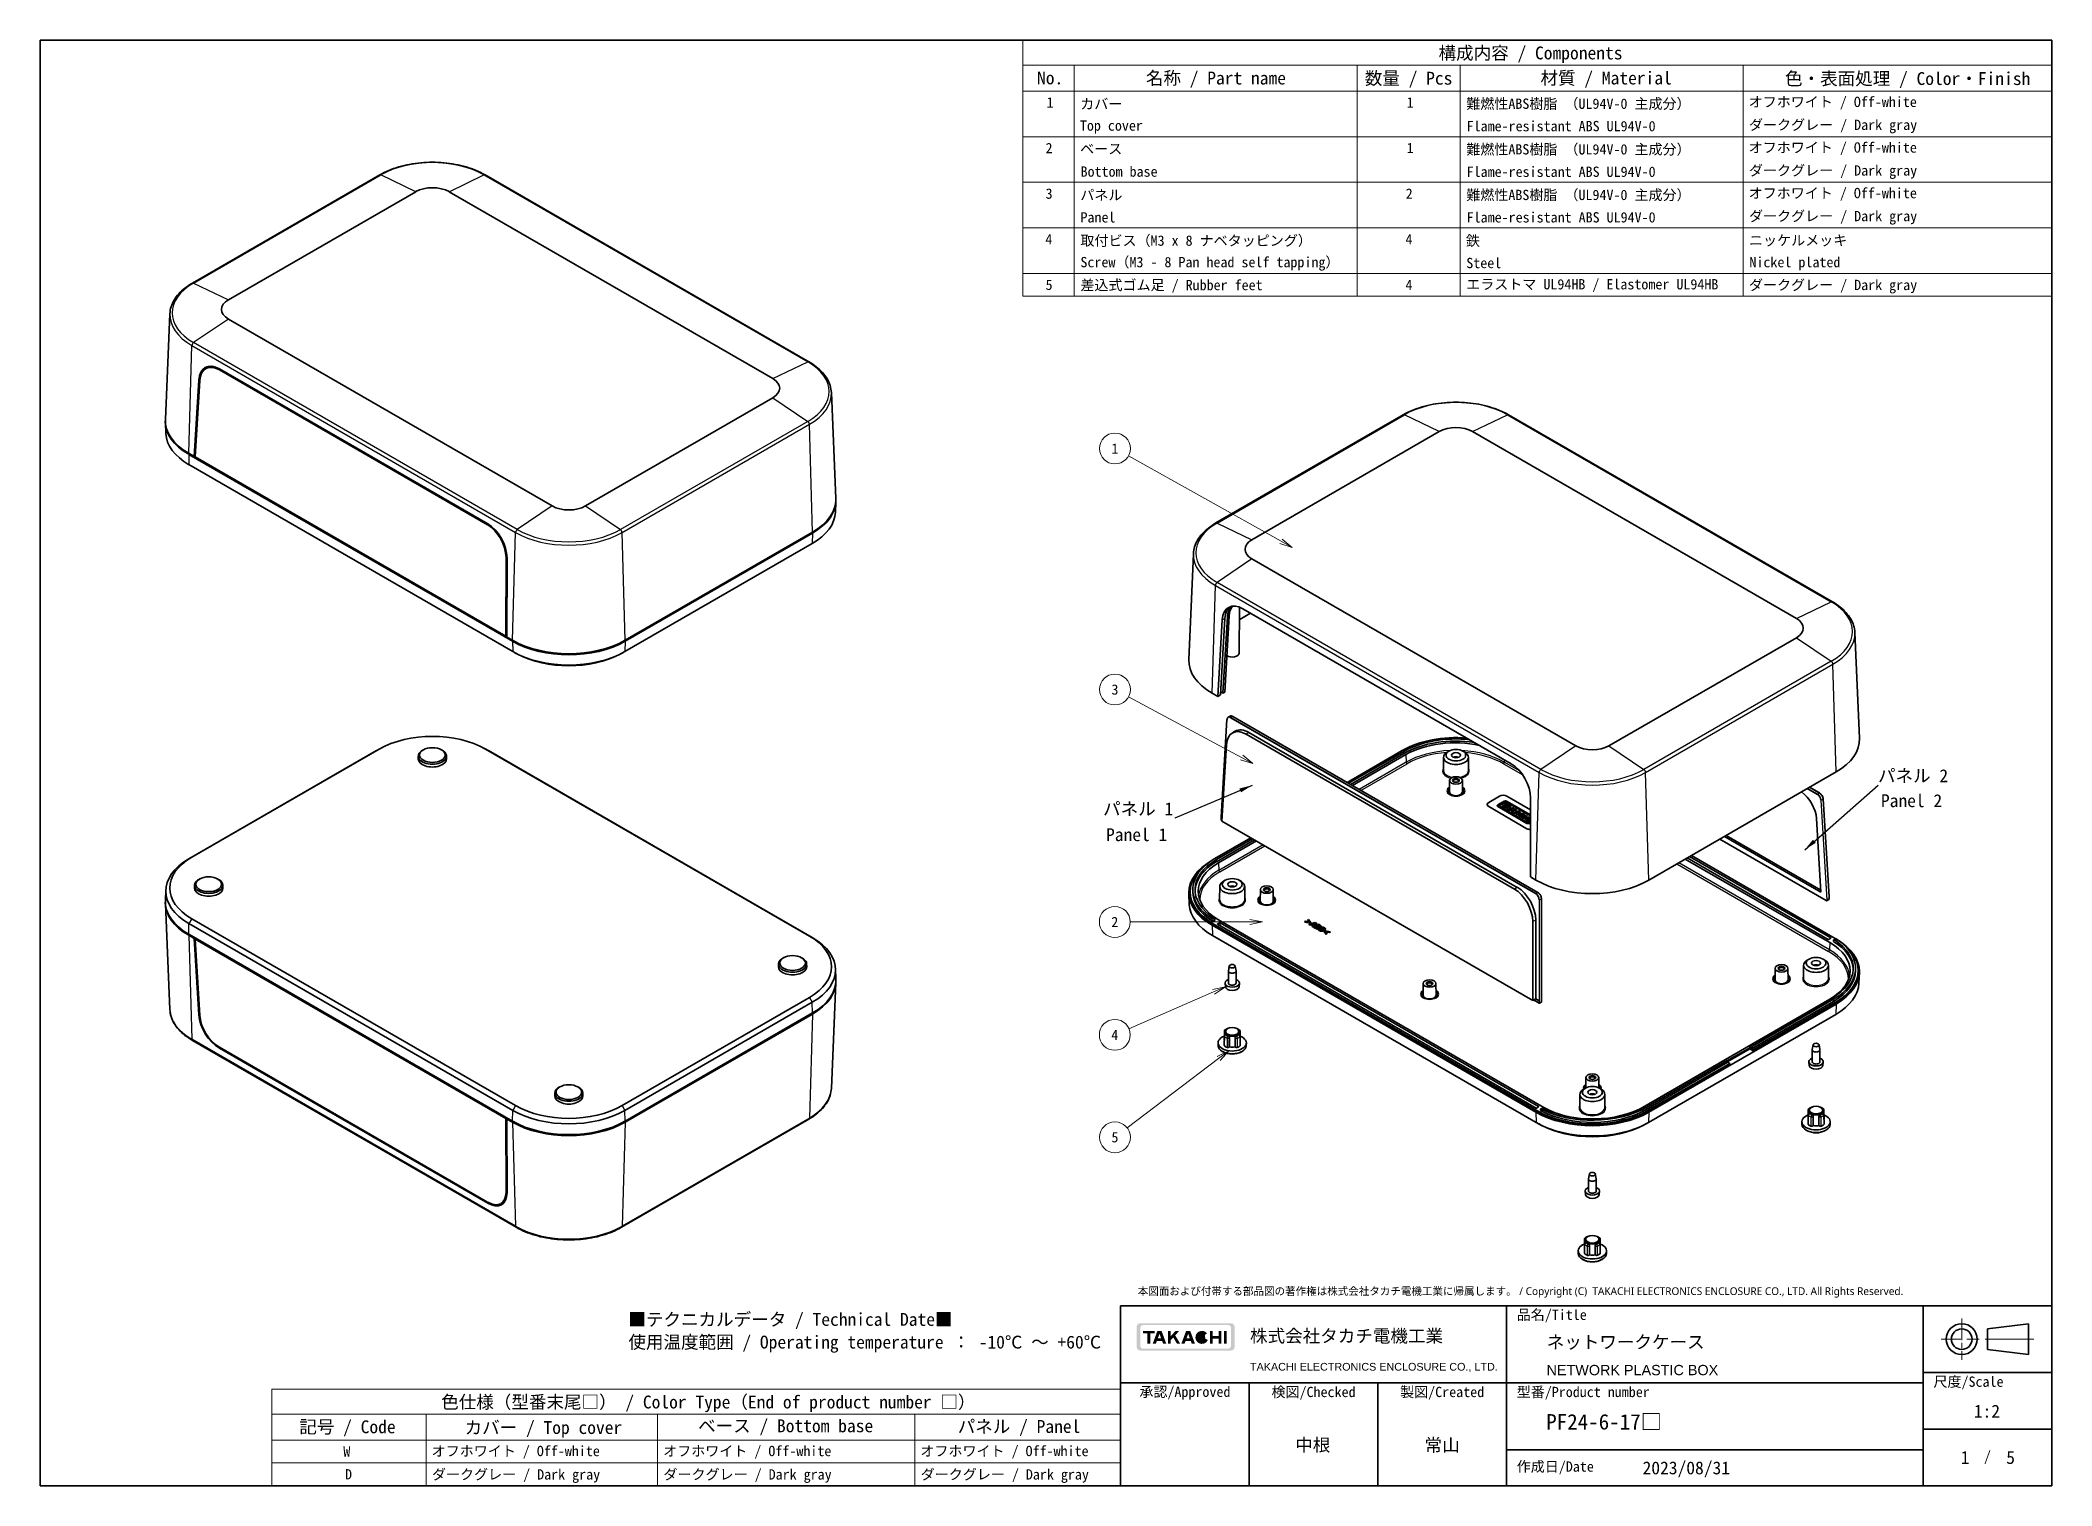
# Model space of a CAD drawing. Header units: millimetres. Extents: x 29 to 4761, y 16 to 859.
# Drawn here: x 29 to 811, y 16 to 578 of the extents above; entities that cross this region are included whole.
import ezdxf
from ezdxf.enums import TextEntityAlignment as Align

# ---------------------------------------------------------------- set-up
doc = ezdxf.new("R2010")
doc.units = ezdxf.units.MM
doc.header["$LTSCALE"] = 2
doc.linetypes.add('CHAIN', pattern=[0.3543, 0.2362, -0.0295, 0.0591, -0.0295])
for name, color, linetype, lineweight in [('Border (ISO)', 7, 'Continuous', 35), ('Hatch (ISO)', 1, 'Continuous', 18), ('Symbol (ISO)', 7, 'Continuous', 18), ('Symbol (TK)', 100, 'Continuous', 18), ('Title (ISO)', 7, 'Continuous', 35), ('Visible (ISO)', 7, 'Continuous', 35), ('Visible Narrow (ISO)', 7, 'Continuous', 25)]:
    doc.layers.add(name, color=color, linetype=linetype, lineweight=lineweight)
doc.styles.add('QCADDimTextStyle', font='txt')
doc.styles.add('textstyle4', font='msgothic.ttc')
doc.styles.add('textstyle5', font='arial.ttf')
doc.dimstyles.new('QCADDimStyle', dxfattribs={"dimtxt": 1.8, "dimasz": 1.8, "dimexe": 0.18, "dimexo": 0.0625, "dimgap": 0.09, "dimtad": 0, "dimtih": 1, "dimtoh": 1, "dimdec": 4, "dimzin": 0, "dimdsep": 46, "dimtxsty": 'QCADDimTextStyle', "dimcen": 0.09, "dimadec": 0, "dimazin": 0, "dimtfac": 1, "dimtdec": 4, "dimtofl": 0, "dimtmove": 2, "dimatfit": 3, "dimfxl": 0, "dimtolj": 1, "dimtzin": 0, "dimarcsym": 0})

msp = doc.modelspace()

# ---------------------------------------------------------------- texts
at = {"insert": (455.66, 93.16), "char_height": 3, "width": 379.3368, "attachment_point": 1, "style": 'textstyle4'}
msp.add_mtext('{\\fMeiryo UI|b0|i0|c128|p50;本図面および付帯する部品図の著作権は株式会社タカチ電機工業に帰属します。 / Copyright (C)  TAKACHI ELECTRONICS ENCLOSURE CO., LTD. All Rights Reserved.}', dxfattribs=at)
at = {"layer": 'Symbol (ISO)', "color": 7, "char_height": 5, "style": 'textstyle4'}
for s, insert, width, attachment_point, line_spacing_factor in [('{パネル 2}', (743.45, 289.26), 27.9532, 7, 1.5), ('{パネル 1}', (442.19, 276.39), 27.9532, 7, 1.5), ('{Panel 2}', (744.58, 282.3), 23.2749, 4, 1.5), ('{Panel 1}', (443.34, 269.09), 23.2749, 4, 1.5), ('{■テクニカルデータ / Technical Date■\\P使用温度範囲 / Operating temperature ： -10℃ ～ +60℃}', (257.65, 75.45), 181.8129, 4, 1.058182)]:
    msp.add_mtext(s, dxfattribs=dict(at, insert=insert, width=width, attachment_point=attachment_point, line_spacing_factor=line_spacing_factor))

# ---------------------------------------------------------------- blocks, each defined once
blk = doc.blocks.new('図面枠 tk図枠')
at = {"layer": 'Border (ISO)'}
for p, q in [((14.5, 289), (405.5, 289)), ((14.5, 289), (14.5, 8)), ((405.5, 289), (405.5, 8)), ((14.5, 8), (405.5, 8))]:
    blk.add_line(p, q, dxfattribs=at)
blk = doc.blocks.new('表題欄 tk表題欄')
at = {"layer": 'Hatch (ISO)', "transparency": 33554687}
h = blk.add_hatch(color=256, dxfattribs=at)
edge = h.paths.add_edge_path(flags=0)
edge.add_arc((95.58, 236.3), 0.596, 270, 360)
edge.add_line((96.17, 236.3), (96.17, 239.71))
edge.add_arc((95.58, 239.71), 0.596, 0, 90)
edge.add_line((95.58, 240.31), (79.14, 240.31))
edge.add_arc((79.14, 239.71), 0.596, 90, 180)
edge.add_line((78.54, 239.71), (78.54, 236.3))
edge.add_arc((79.14, 236.3), 0.596, 180, 270)
edge.add_line((79.14, 235.7), (95.58, 235.7))
edge = h.paths.add_edge_path(flags=0)
edge.add_line((77.84, 239.96), (77.84, 236.05))
edge.add_arc((78.54, 236.05), 0.702, 180, 270)
edge.add_line((78.54, 235.35), (96.17, 235.35))
edge.add_arc((96.17, 236.05), 0.702, 270, 360)
edge.add_line((96.87, 236.05), (96.87, 239.96))
edge.add_arc((96.17, 239.96), 0.702, 0, 90)
edge.add_line((96.17, 240.66), (78.54, 240.66))
edge.add_arc((78.54, 239.96), 0.702, 90, 180)
for points in [[(79.07, 239.15), (79.07, 238.66), (79.92, 238.66), (79.92, 236.66), (80.51, 236.66), (80.51, 238.66), (81.36, 238.66), (81.36, 239.15)], [(85.68, 236.66), (84.94, 237.89), (84.42, 237.32), (84.42, 236.66), (83.9, 236.66), (83.9, 239.15), (84.42, 239.15), (84.42, 238.1), (85.39, 239.15), (86.11, 239.15), (85.32, 238.3), (86.3, 236.66)], [(92.09, 239.15), (92.09, 236.66), (92.61, 236.66), (92.61, 237.66), (93.77, 237.66), (93.77, 236.66), (94.29, 236.66), (94.29, 239.15), (93.77, 239.15), (93.77, 238.15), (92.61, 238.15), (92.61, 239.15)], [(94.84, 239.15), (94.84, 236.66), (95.36, 236.66), (95.36, 239.15)]]:
    blk.add_hatch(color=256, dxfattribs=at).paths.add_polyline_path(points, flags=0)
h = blk.add_hatch(color=256, dxfattribs=at)
h.paths.add_polyline_path([(82.59, 237.71), (81.95, 237.71), (82.27, 238.58)], flags=0)
h.paths.add_polyline_path([(82.78, 237.2), (81.76, 237.2), (81.57, 236.66), (80.95, 236.66), (81.86, 239.15), (82.68, 239.15), (83.59, 236.66), (82.98, 236.66)], flags=0)
h = blk.add_hatch(color=256, dxfattribs=at)
h.paths.add_polyline_path([(87.53, 237.71), (88.16, 237.71), (87.85, 238.58)], flags=0)
h.paths.add_polyline_path([(87.14, 236.66), (87.34, 237.2), (88.35, 237.2), (88.55, 236.66), (89.17, 236.66), (88.25, 239.15), (87.44, 239.15), (86.52, 236.66)], flags=0)
h = blk.add_hatch(color=256, dxfattribs=at)
edge = h.paths.add_edge_path(flags=0)
edge.add_arc((90.52, 237.9), 1.27, 38.5505, 336.582)
edge.add_line((91.69, 237.4), (91.17, 237.62))
edge.add_ellipse((90.52, 237.9), major_axis=(0, -0.8), ratio=0.867347, start_angle=-235.349, end_angle=69.4109, ccw=False)
edge.add_line((91.09, 238.36), (91.52, 238.7))
at = {"layer": 'Title (ISO)'}
for p, q in [((74.71, 244.05), (255.71, 244.05)), ((74.71, 209.05), (74.71, 244.05)), ((149.71, 244.05), (149.71, 209.05)), ((230.71, 244.05), (230.71, 209.05)), ((255.71, 244.05), (255.71, 209.05)), ((243.21, 239.55), (251.21, 240.55)), ((243.21, 239.55), (243.21, 235.55)), ((251.21, 234.55), (251.21, 240.55)), ((243.21, 235.55), (251.21, 234.55)), ((230.71, 231.05), (255.71, 231.05)), ((74.71, 229.05), (230.71, 229.05)), ((99.71, 229.05), (99.71, 209.05)), ((124.71, 229.05), (124.71, 209.05)), ((230.71, 220.05), (255.71, 220.05)), ((149.71, 216.05), (230.71, 216.05)), ((255.71, 209.05), (74.71, 209.05))]:
    blk.add_line(p, q, dxfattribs=at)
at = {"layer": 'Title (ISO)', "color": 4, "linetype": 'CHAIN', "lineweight": 18, "ltscale": 8.88956}
blk.add_line((238.21, 241.55), (238.21, 233.55), dxfattribs=at)
at = {"layer": 'Title (ISO)', "color": 4, "linetype": 'CHAIN', "lineweight": 18, "ltscale": 20.001633}
blk.add_line((252.21, 237.55), (234.21, 237.55), dxfattribs=at)
at = {"layer": 'Title (ISO)'}
for radius in [3, 2]:
    blk.add_circle((238.21, 237.55), radius, dxfattribs=at)
at = {"layer": 'Title (ISO)', "color": 1, "char_height": 2, "line_spacing_factor": 1.5, "style": 'textstyle4'}
for s, insert, attachment_point in [('\\fMS Gothic|b0|i0|undefinedundefined|undefinedundefined;\\H2.0000;品名/Title', (151.71, 242.05), 4), ('\\fMS Gothic|b0|i0|undefinedundefined|undefinedundefined;\\H2.0000;承認/Approved', (87.21, 227.05), 5), ('\\fMS Gothic|b0|i0|undefinedundefined|undefinedundefined;\\H2.0000;検図/Checked', (112.21, 227.05), 5), ('\\fMS Gothic|b0|i0|undefinedundefined|undefinedundefined;\\H2.0000;製図/Created', (137.21, 227.05), 5), ('\\fMS Gothic|b0|i0|undefinedundefined|undefinedundefined;\\H2.0000;型番/Product number', (151.71, 227.05), 4), ('\\fMS Gothic|b0|i0|undefinedundefined|undefinedundefined;\\H2.0000;尺度/Scale', (232.71, 229.05), 4), ('\\fMS Gothic|b0|i0|undefinedundefined|undefinedundefined;\\H2.0000;作成日/Date', (151.71, 212.55), 4)]:
    blk.add_mtext(s, dxfattribs=dict(at, insert=insert, attachment_point=attachment_point))
at = {"layer": 'Title (ISO)', "color": 7, "line_spacing_factor": 1.5, "style": 'textstyle4'}
for s, insert, char_height, attachment_point in [('株式会社タカチ電機工業', (99.87, 238.05), 2.5, 4), ('\\fArial|b0|i0|undefinedundefined|undefinedundefined;\\H1.4986;TAKACHI ELECTRONICS ENCLOSURE CO., LTD.', (99.87, 232.05), 1.4986, 4), ('\\fMS Gothic|b0|i0|undefinedundefined|undefinedundefined;\\H2.0000;/', (243.21, 214.55), 2, 5)]:
    blk.add_mtext(s, dxfattribs=dict(at, insert=insert, char_height=char_height, attachment_point=attachment_point))
at = {"layer": 'Title (ISO)', "color": 7}
for tag, height, style, p in [('<品名>', 2.5, 'textstyle4', (157.54, 237)), ('<Title>', 2, 'textstyle5', (157.5, 231.55)), ('<型番>', 3, 'textstyle4', (157.44, 221.49))]:
    blk.add_attdef(tag, text='', height=height, dxfattribs=dict(at, style=style)).set_placement(p, align=Align.MIDDLE_LEFT)
at = {"layer": 'Title (ISO)', "color": 7, "style": 'textstyle4'}
for tag, p in [('<尺度>', (243.11, 223.55)), ('<承認>', (87.21, 217.05)), ('<検図>', (112.07, 217)), ('<製図>', (137.21, 216.96)), ('<ページ_No.>', (238.86, 214.55)), ('<総ページ数>', (247.71, 214.55)), ('作成日', (184.67, 212.53))]:
    blk.add_attdef(tag, text='', height=2.5, dxfattribs=at).set_placement(p, align=Align.MIDDLE_CENTER)
blk = doc.blocks.new('色仕様（型番末尾□） _ Color Type（End of product number □）')
at = {"layer": 'Symbol (ISO)'}
for p, q in [((224.5, 26.75), (59.5, 26.75)), ((59.5, 26.75), (59.5, 21.91)), ((224.5, 26.75), (224.5, 21.91)), ((224.5, 21.91), (59.5, 21.91)), ((59.5, 21.91), (59.5, 16.87)), ((89.5, 21.91), (89.5, 16.87)), ((134.5, 21.91), (134.5, 16.87)), ((184.5, 21.91), (184.5, 16.87)), ((224.5, 21.91), (224.5, 16.87)), ((224.5, 16.87), (59.5, 16.87)), ((59.5, 16.87), (59.5, 8)), ((89.5, 16.87), (89.5, 8)), ((134.5, 16.87), (134.5, 8)), ((184.5, 16.87), (184.5, 8)), ((224.5, 16.87), (224.5, 8)), ((224.5, 12.43), (59.5, 12.43)), ((224.5, 8), (59.5, 8))]:
    blk.add_line(p, q, dxfattribs=at)
at = {"layer": 'Symbol (ISO)', "color": 7, "attachment_point": 7, "style": 'textstyle4'}
for s, insert, char_height in [('色仕様（型番末尾□） / Color Type（End of product number □）', (92.44, 22.3), 2.5), ('記号 / Code', (64.86, 17.6), 2.5), ('カバー / Top cover', (96.99, 17.35), 2.5), ('ベース / Bottom base', (142.37, 17.79), 2.5), ('パネル / Panel', (192.84, 17.67), 2.5), ('W', (73.41, 13.64), 2), ('オフホワイト / Off-white', (90.58, 13.27), 2), ('オフホワイト / Off-white', (135.58, 13.27), 2), ('オフホワイト / Off-white', (185.58, 13.27), 2), ('D', (73.75, 9.23), 2), ('ダークグレー / Dark gray', (90.64, 8.55), 2), ('ダークグレー / Dark gray', (135.64, 8.55), 2), ('ダークグレー / Dark gray', (185.64, 8.55), 2)]:
    blk.add_mtext(s, dxfattribs=dict(at, insert=insert, char_height=char_height))
blk = doc.blocks.new('バルーン1')
at = {"layer": 'Symbol (TK)', "color": 100, "true_color": 0x00ff40}
for p, q in [((255.69, 191.6), (226.01, 208.18)), ((255.69, 191.6), (257.87, 190.38)), ((257.87, 190.38), (255.93, 192.04)), ((255.44, 191.16), (257.87, 190.38))]:
    blk.add_line(p, q, dxfattribs=at)
at = {"layer": 'Symbol (TK)'}
blk.add_circle((223.4, 209.64), 3, dxfattribs=at)
at = {"layer": 'Symbol (TK)', "color": 7, "insert": (223.4, 209.61), "char_height": 2, "attachment_point": 5, "style": 'textstyle4'}
blk.add_mtext('1', dxfattribs=at)
blk = doc.blocks.new('バルーン2')
at = {"layer": 'Symbol (TK)', "color": 100, "true_color": 0x00ff40}
for p, q in [((248.02, 149.56), (226.03, 161.36)), ((247.78, 149.12), (250.22, 148.38)), ((248.02, 149.56), (250.22, 148.38)), ((250.22, 148.38), (248.25, 150))]:
    blk.add_line(p, q, dxfattribs=at)
at = {"layer": 'Symbol (TK)'}
blk.add_circle((223.4, 162.78), 3, dxfattribs=at)
at = {"layer": 'Symbol (TK)', "color": 7, "insert": (223.4, 162.77), "char_height": 2, "attachment_point": 5, "style": 'textstyle4'}
blk.add_mtext('3', dxfattribs=at)
blk = doc.blocks.new('バルーン3')
at = {"layer": 'Symbol (TK)', "color": 100, "true_color": 0x00ff40}
for p, q in [((249.59, 117.61), (226.37, 117.61)), ((252.09, 117.61), (249.59, 118.11)), ((249.59, 117.61), (252.09, 117.61)), ((249.59, 117.11), (252.09, 117.61))]:
    blk.add_line(p, q, dxfattribs=at)
at = {"layer": 'Symbol (TK)'}
blk.add_circle((223.37, 117.61), 3, dxfattribs=at)
at = {"layer": 'Symbol (TK)', "color": 7, "insert": (223.37, 117.59), "char_height": 2, "attachment_point": 5, "style": 'textstyle4'}
blk.add_mtext('2', dxfattribs=at)
blk = doc.blocks.new('バルーン4')
at = {"layer": 'Symbol (TK)', "color": 100, "true_color": 0x00ff40}
for p, q in [((242.58, 104.01), (226.11, 96.84)), ((244.87, 105.01), (242.38, 104.47)), ((242.58, 104.01), (244.87, 105.01)), ((242.78, 103.55), (244.87, 105.01))]:
    blk.add_line(p, q, dxfattribs=at)
at = {"layer": 'Symbol (TK)'}
blk.add_circle((223.37, 95.65), 3, dxfattribs=at)
at = {"layer": 'Symbol (TK)', "color": 7, "insert": (223.37, 95.63), "char_height": 2, "attachment_point": 5, "style": 'textstyle4'}
blk.add_mtext('4', dxfattribs=at)
blk = doc.blocks.new('バルーン5')
at = {"layer": 'Symbol (TK)', "color": 100, "true_color": 0x00ff40}
for p, q in [((243.54, 91.04), (225.78, 77.56)), ((245.53, 92.55), (243.24, 91.44)), ((243.54, 91.04), (245.53, 92.55)), ((243.84, 90.64), (245.53, 92.55))]:
    blk.add_line(p, q, dxfattribs=at)
at = {"layer": 'Symbol (TK)'}
blk.add_circle((223.4, 75.75), 3, dxfattribs=at)
at = {"layer": 'Symbol (TK)', "color": 7, "insert": (223.4, 75.74), "char_height": 2, "attachment_point": 5, "style": 'textstyle4'}
blk.add_mtext('5', dxfattribs=at)
blk = doc.blocks.new('構成内容 _ Components2')
at = {"layer": 'Symbol (ISO)'}
for p, q in [((405.5, 289), (205.5, 289)), ((205.5, 289), (205.5, 284.16)), ((405.5, 289), (405.5, 284.16)), ((405.5, 284.16), (205.5, 284.16)), ((205.5, 284.16), (205.5, 279.12)), ((215.5, 284.16), (215.5, 279.12)), ((270.5, 284.16), (270.5, 279.12)), ((290.5, 284.16), (290.5, 279.12)), ((345.5, 284.16), (345.5, 279.12)), ((405.5, 284.16), (405.5, 279.12)), ((405.5, 279.12), (205.5, 279.12)), ((205.5, 279.12), (205.5, 239.22)), ((215.5, 279.12), (215.5, 239.22)), ((270.5, 279.12), (270.5, 239.22)), ((290.5, 279.12), (290.5, 239.22)), ((345.5, 279.12), (345.5, 239.22)), ((405.5, 279.12), (405.5, 239.22)), ((405.5, 270.25), (205.5, 270.25)), ((405.5, 261.39), (205.5, 261.39)), ((405.5, 252.52), (205.5, 252.52)), ((405.5, 243.66), (205.5, 243.66)), ((405.5, 239.22), (205.5, 239.22))]:
    blk.add_line(p, q, dxfattribs=at)
at = {"layer": 'Symbol (ISO)', "color": 7, "attachment_point": 7, "style": 'textstyle4'}
for s, insert, char_height in [('構成内容 / Components', (286.31, 284.56), 2.5), ('No.', (208.26, 280.38), 2.5), ('名称 / Part name', (229.42, 279.79), 2.5), ('数量 / Pcs', (271.97, 279.76), 2.5), ('材質 / Material', (306.12, 279.8), 2.5), ('色・表面処理 / Color・Finish', (353.65, 279.69), 2.5), ('1', (210.1, 275.91), 2), ('カバー', (216.65, 275.55), 2), ('1', (280.1, 275.91), 2), ('難燃性ABS樹脂 （UL94V-0 主成分）', (291.69, 275.4), 2), ('オフホワイト / Off-white', (346.58, 275.53), 2), ('ダークグレー / Dark gray', (346.64, 270.9), 2), ('Top cover', (216.59, 270.84), 2), ('Flame-resistant ABS UL94V-0', (291.76, 271.27), 2), ('2', (209.92, 267.04), 2), ('ベース', (216.64, 266.81), 2), ('1', (280.1, 267.05), 2), ('難燃性ABS樹脂 （UL94V-0 主成分）', (291.69, 266.53), 2), ('オフホワイト / Off-white', (346.58, 266.66), 2), ('Bottom base', (216.72, 262.43), 2), ('Flame-resistant ABS UL94V-0', (291.76, 262.4), 2), ('ダークグレー / Dark gray', (346.64, 262.03), 2), ('3', (209.92, 258.15), 2), ('パネル', (216.67, 257.8), 2), ('2', (279.92, 258.18), 2), ('難燃性ABS樹脂 （UL94V-0 主成分）', (291.69, 257.67), 2), ('オフホワイト / Off-white', (346.58, 257.8), 2), ('Panel', (216.7, 253.54), 2), ('Flame-resistant ABS UL94V-0', (291.76, 253.54), 2), ('ダークグレー / Dark gray', (346.64, 253.16), 2), ('4', (209.87, 249.31), 2), ('取付ビス（M3 x 8 ナベタッピング）', (216.69, 248.79), 2), ('4', (279.87, 249.31), 2), ('鉄', (291.62, 248.8), 2), ('ニッケルメッキ', (346.65, 248.91), 2), ('Screw（M3 - 8 Pan head self tapping）', (216.69, 244.21), 2), ('Steel', (291.69, 244.66), 2), ('Nickel plated', (346.73, 244.29), 2), ('差込式ゴム足 / Rubber feet', (216.69, 239.92), 2), ('エラストマ UL94HB / Elastomer UL94HB', (291.68, 240.08), 2), ('ダークグレー / Dark gray', (346.64, 239.77), 2), ('5', (209.92, 240.43), 2), ('4', (279.87, 240.45), 2)]:
    blk.add_mtext(s, dxfattribs=dict(at, insert=insert, char_height=char_height))

# ---------------------------------------------------------------- linework, layer by layer
at = {"layer": 'Visible (ISO)'}
for p, q in [((160.99, 525.64), (88.16, 483.59)), ((327.8, 452.98), (201.93, 525.64)), ((102.16, 477.07), (174.99, 519.12)), ((187.93, 519.12), (313.8, 446.45)), ((79.4, 471.64), (77.64, 430.51)), ((228.03, 396.93), (102.16, 469.6)), ((88.83, 416.18), (90.6, 445.9)), ((93.3, 450.26), (94.4, 450.92)), ((98.64, 450.24), (202.96, 390)), ((98.64, 449.81), (202.94, 389.59)), ((89.23, 416.04), (91.01, 445.7)), ((313.8, 438.98), (240.96, 396.93)), ((336.56, 441.03), (338.32, 399.89)), ((558.9, 432.36), (486.07, 390.31)), ((725.7, 359.69), (599.84, 432.36)), ((77.81, 425.13), (77.64, 429.21)), ((500.06, 383.79), (572.9, 425.84)), ((585.84, 425.84), (711.7, 353.17)), ((88.83, 416.18), (86.71, 417.41)), ((212.57, 344.33), (86.71, 417)), ((89.25, 416.43), (88.83, 416.18)), ((210.45, 345.96), (88.83, 416.18)), ((89.18, 416.39), (89.25, 416.35)), ((210.06, 346.27), (89.23, 416.04)), ((212.7, 340.32), (86.83, 412.99)), ((338.14, 394.51), (338.32, 398.6)), ((329.25, 386.79), (256.42, 344.74)), ((329.25, 386.38), (256.42, 344.33)), ((210.08, 376.96), (210.06, 346.27)), ((210.48, 376.69), (210.45, 345.96)), ((329.12, 382.37), (256.29, 340.32)), ((477.3, 378.36), (475.54, 337.22)), ((625.93, 303.65), (500.06, 376.32)), ((486.74, 322.9), (488.51, 352.61)), ((487.8, 323.51), (489.57, 353.23)), ((490.56, 353.8), (488.79, 324.09)), ((491.27, 354.21), (489.49, 324.49)), ((495.04, 339.72), (495.16, 357.61)), ((499.56, 355.21), (495.13, 352.65)), ((496.55, 356.95), (600.87, 296.72)), ((210.45, 346.47), (210.06, 346.27)), ((210.37, 346.42), (210.45, 346.37)), ((212.57, 344.74), (210.45, 345.96)), ((212.93, 344.54), (212.57, 344.74)), ((256.42, 344.74), (256.06, 344.54)), ((711.7, 345.7), (638.87, 303.65)), ((734.46, 347.74), (736.22, 306.61)), ((214.56, 339.31), (213.5, 339.87)), ((254.43, 339.31), (255.49, 339.87)), ((486.74, 322.9), (484.61, 324.13)), ((487.8, 323.51), (486.74, 322.9)), ((488.79, 324.09), (487.86, 324.62)), ((489.49, 324.49), (488.79, 324.09)), ((488.08, 275.89), (490.36, 313.9)), ((490.86, 314.83), (491.57, 315.21)), ((492.61, 315.11), (611.26, 246.6)), ((492.44, 308.68), (493.54, 309.34)), ((497.78, 308.23), (602.08, 248.01)), ((603.21, 248.66), (498.91, 308.88)), ((159.67, 301.81), (86.83, 259.76)), ((87.93, 260.36), (160.76, 302.4)), ((161.53, 302.83), (160.47, 302.26)), ((175.99, 299.72), (175.96, 298.66)), ((178.01, 302.15), (177.66, 301.96)), ((184.91, 302.15), (185.27, 301.96)), ((186.94, 299.72), (186.96, 298.66)), ((201.4, 302.83), (202.46, 302.26)), ((202.16, 302.4), (328.03, 229.74)), ((329.12, 229.15), (203.26, 301.81)), ((488.37, 274.45), (490.15, 304.12)), ((558.51, 301.88), (537.02, 289.47)), ((559.14, 301.51), (537.65, 289.1)), ((559.14, 300.69), (538.36, 288.69)), ((539.14, 288.24), (559.92, 300.24)), ((574.51, 299.23), (574.48, 294.17)), ((576.66, 301.62), (575.95, 301.22)), ((582.07, 301.62), (582.78, 301.22)), ((584.22, 299.23), (584.25, 294.17)), ((576.87, 290.25), (576.84, 285.85)), ((581.87, 290.25), (581.89, 285.85)), ((727.15, 293.51), (654.32, 251.46)), ((592.09, 281.67), (596.34, 284.12)), ((592.09, 281.66), (596.34, 284.11)), ((598.15, 282.22), (595.64, 280.77)), ((596.25, 280.6), (598.44, 281.87)), ((598.44, 281.7), (596.25, 280.44)), ((608.38, 276.83), (599.05, 282.22)), ((599.17, 284.12), (608.38, 278.8)), ((599.17, 284.11), (608.38, 278.79)), ((599.21, 281.87), (608.38, 276.57)), ((608.38, 276.41), (599.21, 281.7)), ((608.38, 283.41), (608.36, 252.68)), ((720.7, 285.34), (716.85, 287.56)), ((724.42, 245.02), (722.14, 283.01)), ((488.06, 275.1), (488.08, 275.89)), ((488.11, 275.85), (488.11, 275.85)), ((488.11, 275.85), (488.44, 275.66)), ((609.2, 204.69), (488.37, 274.45)), ((606.94, 271.46), (592.09, 280.04)), ((595.45, 280.35), (595.45, 280.51)), ((595.64, 280.25), (606.97, 273.7)), ((606.97, 273.54), (595.64, 280.08)), ((606.82, 274.06), (596.25, 280.16)), ((598.65, 280.96), (597.37, 280.22)), ((597.37, 280.22), (597.74, 280)), ((597.37, 280.06), (597.37, 280.22)), ((597.74, 279.84), (597.37, 280.06)), ((597.74, 280), (599.03, 280.74)), ((599.03, 280.58), (597.74, 279.84)), ((597.74, 279.84), (597.74, 280)), ((600.22, 280.42), (598.03, 279.84)), ((598.03, 279.84), (598.41, 279.62)), ((598.03, 279.68), (598.03, 279.84)), ((598.41, 279.45), (598.03, 279.68)), ((598.42, 281.46), (598.11, 281.28)), ((598.11, 281.28), (598.65, 280.96)), ((598.11, 281.11), (598.11, 281.28)), ((598.51, 280.88), (598.11, 281.11)), ((598.41, 279.62), (598.89, 279.74)), ((598.41, 279.45), (598.41, 279.62)), ((598.89, 279.58), (598.41, 279.45)), ((599.89, 280.61), (598.42, 281.46)), ((598.89, 279.74), (599.51, 279.38)), ((598.89, 279.58), (598.89, 279.74)), ((599.41, 279.27), (598.89, 279.58)), ((599.03, 280.74), (599.58, 280.43)), ((599.03, 280.58), (599.03, 280.74)), ((599.58, 280.27), (599.03, 280.58)), ((599.51, 279.38), (599.28, 279.12)), ((599.28, 279.12), (599.66, 278.89)), ((599.28, 278.95), (599.28, 279.12)), ((599.66, 278.73), (599.28, 278.95)), ((599.34, 279.86), (600.11, 280.07)), ((599.73, 279.64), (599.34, 279.86)), ((599.92, 279.85), (599.53, 279.75)), ((599.58, 280.43), (599.89, 280.61)), ((599.89, 280.45), (599.58, 280.27)), ((599.58, 280.27), (599.58, 280.43)), ((599.66, 278.89), (600.74, 280.12)), ((600.74, 279.96), (599.66, 278.73)), ((599.66, 278.73), (599.66, 278.89)), ((600.11, 280.07), (599.73, 279.64)), ((599.89, 280.45), (599.89, 280.61)), ((601.52, 279.67), (599.92, 278.75)), ((599.92, 278.75), (600.26, 278.55)), ((599.92, 278.58), (599.92, 278.75)), ((600.26, 278.39), (599.92, 278.58)), ((600.74, 280.12), (600.22, 280.42)), ((600.26, 278.55), (600.69, 278.8)), ((600.69, 278.64), (600.26, 278.39)), ((600.26, 278.39), (600.26, 278.55)), ((600.69, 278.8), (601.39, 278.81)), ((600.69, 278.64), (600.69, 278.8)), ((601.32, 278.65), (600.69, 278.64)), ((600.74, 279.96), (600.74, 280.12)), ((601.39, 278.81), (601.07, 278.08)), ((601.07, 278.08), (601.47, 277.85)), ((601.07, 277.92), (601.07, 278.08)), ((601.47, 277.69), (601.07, 277.92)), ((601.18, 279.09), (601.86, 279.48)), ((602.48, 279.12), (601.18, 279.09)), ((601.47, 277.85), (601.89, 278.82)), ((601.89, 278.66), (601.47, 277.69)), ((601.47, 277.69), (601.47, 277.85)), ((601.86, 279.31), (601.48, 279.09)), ((601.86, 279.48), (601.52, 279.67)), ((603.8, 278.35), (601.61, 277.77)), ((601.61, 277.61), (601.61, 277.77)), ((601.61, 277.77), (602, 277.55)), ((602, 277.38), (601.61, 277.61)), ((601.86, 279.31), (601.86, 279.48)), ((601.89, 278.82), (602.95, 278.85)), ((601.89, 278.66), (601.89, 278.82)), ((602.95, 278.68), (601.89, 278.66)), ((602, 277.55), (602.47, 277.67)), ((602, 277.38), (602, 277.55)), ((602.47, 277.51), (602, 277.38)), ((602.47, 277.67), (603.09, 277.31)), ((602.47, 277.51), (602.47, 277.67)), ((603, 277.21), (602.47, 277.51)), ((602.95, 278.85), (602.48, 279.12)), ((603.09, 277.31), (602.86, 277.05)), ((602.86, 277.05), (603.25, 276.82)), ((602.86, 276.89), (602.86, 277.05)), ((603.25, 276.66), (602.86, 276.89)), ((602.92, 277.79), (603.69, 278)), ((603.32, 277.57), (602.92, 277.79)), ((602.95, 278.68), (602.95, 278.85)), ((603.5, 277.78), (603.12, 277.68)), ((603.25, 276.82), (604.32, 278.05)), ((604.32, 277.89), (603.25, 276.66)), ((603.25, 276.66), (603.25, 276.82)), ((603.69, 278), (603.32, 277.57)), ((604.32, 278.05), (603.8, 278.35)), ((603.82, 276.58), (603.82, 276.75)), ((604.32, 277.89), (604.32, 278.05)), ((606.79, 276.63), (605.19, 275.7)), ((605.19, 275.7), (605.52, 275.51)), ((605.19, 275.54), (605.19, 275.7)), ((605.52, 275.35), (605.19, 275.54)), ((605.41, 276.13), (605.22, 276.4)), ((605.41, 275.96), (605.41, 276.13)), ((605.52, 275.51), (606.17, 275.88)), ((606.17, 275.72), (605.52, 275.35)), ((605.52, 275.35), (605.52, 275.51)), ((605.64, 276.54), (605.64, 276.7)), ((605.64, 276.7), (606.13, 276.67)), ((606.13, 276.51), (605.64, 276.54)), ((606.13, 276.51), (606.13, 276.67)), ((606.14, 276.58), (606.14, 276.75)), ((606.17, 275.88), (606.91, 275.45)), ((606.17, 275.72), (606.17, 275.88)), ((606.77, 275.37), (606.17, 275.72)), ((606.91, 275.45), (606.27, 275.08)), ((606.27, 275.08), (606.6, 274.89)), ((606.27, 274.92), (606.27, 275.08)), ((606.6, 274.73), (606.27, 274.92)), ((606.48, 276.06), (607.12, 276.44)), ((607.23, 275.63), (606.48, 276.06)), ((606.6, 274.89), (608.2, 275.81)), ((608.2, 275.65), (606.6, 274.73)), ((606.6, 274.73), (606.6, 274.89)), ((607.12, 276.27), (606.62, 275.98)), ((607.12, 276.44), (606.79, 276.63)), ((608.37, 275.5), (606.96, 274.68)), ((606.96, 274.68), (607.29, 274.49)), ((606.96, 274.52), (606.96, 274.68)), ((607.29, 274.33), (606.96, 274.52)), ((607.12, 276.27), (607.12, 276.44)), ((607.87, 276.01), (607.23, 275.63)), ((607.29, 274.49), (608.37, 275.11)), ((608.37, 274.95), (607.29, 274.33)), ((607.29, 274.33), (607.29, 274.49)), ((608.37, 274.51), (607.58, 274.06)), ((608.2, 275.81), (607.87, 276.01)), ((607.88, 273.7), (608.37, 273.99)), ((608.37, 273.83), (607.88, 273.54)), ((608.2, 275.65), (608.2, 275.81)), ((719.54, 275.45), (721.26, 246.84)), ((499.69, 267.92), (485.67, 259.83)), ((500.32, 267.55), (486.31, 259.46)), ((501.03, 267.14), (486.31, 258.64)), ((487.09, 258.19), (501.81, 266.69)), ((681.96, 267.42), (723.34, 243.52)), ((721.26, 246.84), (683.79, 268.47)), ((684.4, 268.82), (721.21, 247.57)), ((484.61, 259.22), (484.97, 259.42)), ((485.67, 259.83), (484.97, 259.42)), ((668.53, 259.66), (724.68, 227.25)), ((724.08, 228.41), (669.24, 260.07)), ((670.23, 260.64), (725.07, 228.98)), ((726.8, 228.8), (670.94, 261.05)), ((91.04, 251.94), (90.68, 251.74)), ((97.94, 251.94), (98.29, 251.74)), ((489.68, 251.41), (488.98, 251)), ((495.1, 251.41), (495.81, 251)), ((610.48, 251.46), (608.36, 252.68)), ((77.81, 247.62), (77.64, 243.54)), ((89.01, 249.51), (88.99, 248.44)), ((99.96, 249.51), (99.99, 248.44)), ((475.72, 242.04), (475.54, 246.12)), ((476.03, 246.56), (476.03, 246.97)), ((477.03, 247.78), (477.03, 246.97)), ((487.54, 249.02), (487.5, 243.96)), ((497.25, 249.02), (497.28, 243.96)), ((503.33, 247.79), (503.3, 243.4)), ((508.33, 247.79), (508.36, 243.4)), ((612.61, 244.22), (612.59, 204.06)), ((723.65, 243.5), (724.32, 243.92)), ((724.45, 244.2), (724.42, 245.02)), ((79.4, 201.11), (77.64, 242.25)), ((213.8, 163.79), (87.93, 236.45)), ((484.98, 235.75), (484.98, 235.34)), ((485.62, 235.71), (484.98, 235.34)), ((485.62, 235.71), (485.62, 236.12)), ((486.7, 234.41), (487.55, 234.9)), ((613.52, 163.07), (487.09, 236.07)), ((487.69, 234.9), (611.5, 163.42)), ((520.89, 235.53), (520.56, 235.34)), ((520.56, 235.18), (520.56, 235.34)), ((520.56, 235.34), (522.72, 234.83)), ((522.72, 234.67), (520.56, 235.18)), ((522.39, 235.17), (520.89, 235.53)), ((522.09, 236.22), (521.76, 236.04)), ((521.76, 236.04), (522.39, 235.17)), ((521.76, 235.87), (521.76, 236.04)), ((522.24, 235.2), (521.76, 235.87)), ((522.98, 234.98), (522.09, 236.22)), ((524.64, 235.01), (522.27, 234.33)), ((522.72, 234.83), (522.98, 234.98)), ((522.72, 234.67), (522.72, 234.83)), ((522.98, 234.82), (522.72, 234.67)), ((522.98, 234.82), (522.98, 234.98)), ((523.95, 233.36), (525.12, 234.73)), ((525.12, 234.73), (524.64, 235.01)), ((525.12, 234.57), (525.12, 234.73)), ((609.21, 235.38), (609.2, 204.69)), ((610.37, 205.26), (610.38, 235.96)), ((86.71, 230.44), (212.57, 157.77)), ((86.71, 230.03), (88.83, 228.81)), ((86.83, 234.6), (212.7, 161.93)), ((88.83, 228.81), (89.18, 229.01)), ((90.6, 199.12), (88.83, 228.81)), ((89.62, 228.76), (89.23, 228.5)), ((91.01, 198.85), (89.23, 228.5)), ((89.23, 228.5), (210.06, 158.74)), ((610.48, 161.24), (484.61, 233.9)), ((610.6, 157.22), (484.74, 229.89)), ((484.97, 234.52), (610.83, 161.85)), ((610.83, 161.44), (484.97, 234.11)), ((610.51, 162.85), (486.7, 234.33)), ((522.27, 234.33), (522.72, 234.08)), ((522.27, 234.17), (522.27, 234.33)), ((522.72, 233.91), (522.27, 234.17)), ((522.72, 234.08), (523.19, 234.22)), ((522.72, 233.91), (522.72, 234.08)), ((523.19, 234.06), (522.72, 233.91)), ((523.19, 234.22), (523.75, 233.9)), ((523.19, 234.06), (523.19, 234.22)), ((523.65, 233.79), (523.19, 234.06)), ((523.75, 233.9), (523.5, 233.63)), ((523.5, 233.63), (523.95, 233.36)), ((523.5, 233.46), (523.5, 233.63)), ((523.95, 233.2), (523.5, 233.46)), ((523.61, 234.35), (524.37, 234.58)), ((523.97, 234.14), (523.61, 234.35)), ((524.17, 234.36), (523.79, 234.24)), ((525.12, 234.57), (523.95, 233.2)), ((523.95, 233.2), (523.95, 233.36)), ((524.37, 234.58), (523.97, 234.14)), ((525.9, 234.28), (524.13, 233.26)), ((524.13, 233.26), (524.84, 232.85)), ((524.13, 233.1), (524.13, 233.26)), ((524.84, 232.69), (524.13, 233.1)), ((524.89, 233.19), (525.34, 233.45)), ((524.92, 233.18), (524.89, 233.19)), ((525.34, 233.29), (525.03, 233.11)), ((525.34, 233.29), (525.34, 233.45)), ((525.34, 233.45), (525.42, 233.4)), ((525.42, 233.24), (525.34, 233.29)), ((525.64, 233.63), (526.02, 233.84)), ((525.7, 233.59), (525.64, 233.63)), ((525.7, 233.08), (525.7, 233.22)), ((526.02, 233.68), (525.78, 233.54)), ((526.23, 232.66), (525.81, 232.42)), ((525.81, 232.25), (525.81, 232.42)), ((526.52, 233.92), (525.9, 234.28)), ((526.02, 233.68), (526.02, 233.84)), ((526.02, 233.84), (526.05, 233.82)), ((526.05, 233.66), (526.02, 233.68)), ((526.15, 233.22), (526.16, 233.22)), ((526.16, 233.21), (526.16, 233.22)), ((526.27, 232.64), (526.23, 232.66)), ((526.27, 232.83), (526.27, 233)), ((526.31, 233.57), (526.31, 233.65)), ((526.73, 232.63), (526.73, 232.79)), ((526.95, 233.35), (526.95, 233.51)), ((527.87, 231.96), (527.87, 232.12)), ((528.28, 231.92), (528.02, 231.77)), ((528.02, 231.6), (528.02, 231.77)), ((528.02, 231.77), (528.91, 230.52)), ((528.91, 230.36), (528.02, 231.6)), ((528.28, 232.34), (528.32, 232.32)), ((528.28, 232.18), (528.28, 232.34)), ((528.32, 232.16), (528.28, 232.18)), ((530.44, 231.4), (528.28, 231.92)), ((528.32, 232.32), (528.72, 232.55)), ((528.72, 232.39), (528.32, 232.16)), ((528.32, 232.16), (528.32, 232.32)), ((528.61, 231.58), (530.11, 231.21)), ((529.24, 230.71), (528.61, 231.58)), ((528.72, 232.39), (528.72, 232.55)), ((530.11, 231.05), (528.75, 231.38)), ((528.91, 230.52), (529.24, 230.71)), ((529.24, 230.55), (528.91, 230.36)), ((528.91, 230.36), (528.91, 230.52)), ((529.24, 230.55), (529.24, 230.71)), ((530.11, 231.21), (530.44, 231.4)), ((530.44, 231.24), (530.11, 231.05)), ((530.11, 231.05), (530.11, 231.21)), ((530.44, 231.24), (530.44, 231.4)), ((725.07, 228.9), (724.22, 228.41)), ((726.15, 227.61), (726.15, 228.02)), ((726.89, 228.61), (726.25, 228.24)), ((726.8, 228.8), (727.15, 228.6)), ((318.02, 221.32), (317.67, 221.12)), ((324.92, 221.32), (325.27, 221.12)), ((716.67, 220.79), (715.96, 220.38)), ((722.08, 220.79), (722.79, 220.38)), ((315.99, 218.89), (315.97, 217.83)), ((326.95, 218.89), (326.97, 217.83)), ((336.56, 170.49), (338.32, 211.63)), ((338.14, 217), (338.32, 212.92)), ((489.74, 210.02), (489.6, 211.35)), ((490.89, 211.45), (490.89, 216.1)), ((491.24, 218.05), (490.9, 216.19)), ((493.55, 218.05), (493.88, 216.19)), ((493.89, 211.45), (493.89, 216.1)), ((495.04, 210.02), (495.19, 211.35)), ((566.61, 211.25), (566.59, 206.86)), ((571.61, 211.25), (571.64, 206.86)), ((703.44, 217.17), (703.41, 212.78)), ((708.44, 217.17), (708.47, 212.78)), ((714.52, 218.4), (714.49, 213.34)), ((724.23, 218.4), (724.26, 213.34)), ((734.73, 216.35), (734.73, 217.17)), ((735.73, 215.94), (735.73, 216.35)), ((736.05, 211.42), (736.22, 215.5)), ((328.03, 205.84), (255.19, 163.79)), ((256.29, 161.93), (329.12, 203.98)), ((610.37, 205.26), (609.2, 204.69)), ((609.57, 204.87), (611.76, 203.61)), ((610.37, 205.26), (611.71, 204.49)), ((611.71, 204.49), (611.71, 204.49)), ((611.86, 203.61), (612.54, 203.97)), ((724.68, 205.12), (651.84, 163.07)), ((725.45, 205.49), (693.99, 187.32)), ((726.09, 204.31), (694.27, 185.93)), ((694.62, 186.96), (726.09, 205.12)), ((694.98, 185.53), (726.8, 203.9)), ((726.8, 203.49), (694.98, 185.12)), ((256.42, 157.77), (329.25, 199.82)), ((256.42, 157.37), (329.25, 199.41)), ((727.03, 199.27), (654.2, 157.22)), ((727.15, 203.29), (654.32, 161.24)), ((214.03, 116.49), (88.16, 189.16)), ((486.92, 187.08), (486.89, 188.14)), ((489.33, 192.74), (489.31, 189.15)), ((489.33, 190.81), (489.31, 187.21)), ((489.52, 192.43), (489.51, 191.24)), ((489.84, 191.4), (489.79, 191.39)), ((490.58, 193.73), (490.37, 193.6)), ((491.29, 190.24), (491.28, 186.63)), ((493.5, 186.63), (493.49, 190.24)), ((494.2, 193.73), (494.41, 193.6)), ((494.95, 191.4), (495, 191.39)), ((495.26, 192.43), (495.27, 191.24)), ((495.46, 192.74), (495.48, 189.15)), ((495.46, 190.81), (495.48, 187.21)), ((497.87, 187.08), (497.89, 188.14)), ((202.94, 126.28), (98.64, 186.51)), ((202.96, 125.88), (98.64, 186.11)), ((488.94, 184.65), (488.59, 184.84)), ((491.28, 186.63), (491.27, 186.61)), ((493.52, 186.61), (493.5, 186.63)), ((495.84, 184.65), (496.2, 184.84)), ((684.09, 181.61), (652.62, 163.44)), ((653.26, 163.07), (684.73, 181.24)), ((685.08, 180.63), (653.26, 162.26)), ((653.97, 161.85), (685.79, 180.22)), ((684.98, 181.26), (684.34, 181.63)), ((684.94, 181.28), (693.63, 186.3)), ((685.08, 180.95), (693.63, 185.89)), ((685.08, 181.04), (685.08, 180.63)), ((685.08, 180.63), (685.79, 180.22)), ((685.79, 179.81), (685.79, 180.22)), ((693.63, 186.3), (693.63, 186.71)), ((693.63, 186.3), (693.63, 185.89)), ((693.63, 185.89), (694.98, 185.12)), ((694.27, 185.93), (694.27, 186.34)), ((694.27, 185.93), (694.98, 185.53)), ((694.98, 185.53), (694.98, 185.12)), ((716.72, 179.4), (716.58, 180.73)), ((717.87, 180.83), (717.87, 185.49)), ((718.22, 187.43), (717.88, 185.58)), ((720.53, 187.43), (720.87, 185.58)), ((720.87, 180.83), (720.87, 185.49)), ((722.03, 179.4), (722.17, 180.73)), ((629.9, 174.71), (629.87, 170.67)), ((634.9, 174.71), (634.93, 170.67)), ((685.79, 179.81), (653.97, 161.44)), ((229.02, 168.67), (229, 167.61)), ((231.04, 171.11), (230.69, 170.91)), ((237.95, 171.11), (238.3, 170.91)), ((239.97, 168.67), (239.99, 167.61)), ((627.54, 168.19), (627.51, 163.12)), ((629.69, 170.57), (628.98, 170.17)), ((635.11, 170.57), (635.81, 170.17)), ((637.25, 168.19), (637.29, 163.12)), ((210.48, 158.98), (210.06, 158.74)), ((210.06, 158.74), (210.08, 130.11)), ((210.81, 158.79), (210.45, 158.59)), ((210.45, 158.59), (212.57, 157.37)), ((210.45, 158.59), (210.48, 129.91)), ((212.93, 157.57), (212.57, 157.77)), ((327.8, 158.54), (254.96, 116.49)), ((256.42, 157.77), (256.06, 157.57)), ((611.5, 163.34), (610.66, 162.85)), ((612.46, 156.21), (611.41, 156.78)), ((612.26, 161.86), (612.26, 162.26)), ((613, 162.86), (612.37, 162.49)), ((652.34, 156.21), (653.39, 156.78)), ((713.9, 156.46), (713.87, 157.52)), ((716.31, 162.12), (716.29, 158.53)), ((716.31, 160.19), (716.29, 156.59)), ((716.5, 161.81), (716.49, 160.62)), ((716.82, 160.78), (716.77, 160.77)), ((717.56, 163.11), (717.35, 162.99)), ((718.27, 159.62), (718.26, 156.01)), ((720.48, 156.01), (720.47, 159.62)), ((721.18, 163.11), (721.39, 162.99)), ((721.93, 160.78), (721.98, 160.77)), ((722.25, 161.81), (722.25, 160.62)), ((722.44, 162.12), (722.46, 158.53)), ((722.44, 160.19), (722.46, 156.59)), ((724.85, 156.46), (724.87, 157.52)), ((715.92, 154.03), (715.57, 154.22)), ((718.26, 156.01), (718.25, 155.99)), ((720.5, 155.99), (720.48, 156.01)), ((722.82, 154.03), (723.18, 154.22)), ((630.9, 130.62), (630.9, 135.27)), ((631.25, 137.22), (630.91, 135.36)), ((633.55, 137.22), (633.89, 135.36)), ((633.9, 130.62), (633.9, 135.27)), ((208.06, 125.7), (209.22, 126.35)), ((629.75, 129.19), (629.6, 130.52)), ((635.05, 129.19), (635.19, 130.52)), ((629.34, 111.91), (629.31, 108.32)), ((629.34, 109.98), (629.31, 106.38)), ((629.53, 111.6), (629.52, 110.41)), ((629.84, 110.57), (629.8, 110.56)), ((630.59, 112.89), (630.38, 112.77)), ((634.21, 112.89), (634.42, 112.77)), ((634.96, 110.57), (635, 110.56)), ((635.27, 111.6), (635.28, 110.41)), ((635.46, 111.91), (635.49, 108.32)), ((635.46, 109.98), (635.49, 106.38)), ((626.92, 106.25), (626.9, 107.31)), ((628.95, 103.81), (628.6, 104.01)), ((631.29, 105.8), (631.27, 105.78)), ((631.3, 109.41), (631.29, 105.8)), ((633.51, 105.8), (633.5, 109.41)), ((633.52, 105.78), (633.51, 105.8)), ((635.85, 103.81), (636.2, 104.01)), ((637.88, 106.25), (637.9, 107.31))]:
    msp.add_line(p, q, dxfattribs=at)
for centre, radius, start, end in [((611.81, 203.69), 0.1, 240, 298.23701), ((612.49, 204.06), 0.1, 298.23701, 359.97644), ((489.93, 192.74), 0.6, 130.42639, 179.65293), ((489.93, 190.81), 0.6, 103.44948, 179.65393), ((490.72, 193.2), 0.6, 90.78952, 111.37041), ((494.06, 193.2), 0.6, 68.62959, 89.21048), ((494.86, 190.81), 0.6, 0.34607, 76.55052), ((494.86, 192.74), 0.6, 0.34707, 49.57361), ((716.91, 162.12), 0.6, 130.42639, 179.65293), ((716.91, 160.19), 0.6, 103.44948, 179.65393), ((717.7, 162.58), 0.6, 90.78952, 111.37041), ((721.04, 162.58), 0.6, 68.62959, 89.21048), ((721.84, 160.19), 0.6, 0.34607, 76.55052), ((721.84, 162.12), 0.6, 0.34707, 49.57361), ((629.94, 111.9), 0.6, 130.42639, 179.65293), ((629.94, 109.98), 0.6, 103.44948, 179.65393), ((630.73, 112.36), 0.6, 90.78952, 111.37041), ((634.07, 112.36), 0.6, 68.62959, 89.21048), ((634.86, 109.98), 0.6, 0.34607, 76.55052), ((634.86, 111.9), 0.6, 0.34707, 49.57361)]:
    msp.add_arc(centre, radius, start, end, dxfattribs=at)
for centre, major_axis, ratio, start_param, end_param in [((181.46, 515.39), (9.15, 0), 0.57735, 0.785398, 2.356194), ((108.63, 473.34), (-9.15, 0), 0.57735, 5.497787, 7.068583), ((98.37, 441.1), (-5.2, 9.7), 0.597134, 5.516502, 7.053269), ((98.38, 441.14), (-4.94, 9.2), 0.597148, 5.51586, 7.052262), ((99.43, 441.71), (5.2, -9.7), 0.597134, 3.25367, 3.514365), ((99.51, 441.75), (-4.97, 9.25), 0.597148, 6.168891, 6.309185), ((307.33, 442.72), (9.15, 0), 0.57735, 5.497787, 7.068583), ((108.63, 430.06), (-31, 0), 0.57735, 6.25849, 7.068583), ((108.63, 429.66), (-31, 0), 0.57735, 6.27178, 7.068583), ((108.63, 425.57), (-30.83, 0), 0.57735, 0.024695, 0.785398), ((579.37, 422.11), (9.15, 0), 0.57735, 0.785398, 2.356194), ((307.33, 399.45), (31, 0), 0.57735, 5.497787, 6.307881), ((307.33, 399.04), (31, 0), 0.57735, 5.497787, 6.294591), ((234.5, 400.67), (-9.15, 0), 0.57735, 0.785398, 2.356194), ((307.33, 394.95), (30.83, 0), 0.57735, 5.497787, 6.25849), ((202.69, 380.92), (4.94, -9.2), 0.597148, 0.837866, 2.374268), ((202.69, 380.87), (-5.2, 9.7), 0.597134, 3.979735, 5.516502), ((506.53, 380.06), (-9.15, 0), 0.57735, 5.497787, 7.068583), ((496.27, 347.82), (-5.2, 9.7), 0.597134, 5.516502, 7.053269), ((497.33, 348.43), (5.2, -9.7), 0.597134, 3.25367, 3.911677), ((498.33, 349), (-5.2, 9.7), 0.597134, 0.199944, 0.770084), ((499.03, 349.41), (5.2, -9.7), 0.597134, 3.404984, 3.911677), ((705.23, 349.44), (9.15, 0), 0.57735, 5.497787, 7.068583), ((234.5, 357.4), (-31, 0), 0.57735, 0.785398, 2.356194), ((234.5, 356.99), (-31, 0), 0.57735, 0.785398, 2.356194), ((234.5, 356.99), (-30.5, 0), 0.57735, 0.785398, 2.356194), ((234.5, 352.9), (-30.83, 0), 0.57735, 0.785398, 2.356194), ((234.5, 351.68), (29.27, 0), 0.57735, 3.963184, 5.461594), ((506.53, 336.78), (-31, 0), 0.57735, 6.25849, 7.068583), ((492.39, 339.72), (2.65, 0), 0.57735, 3.829075, 6.279483), ((181.46, 290.45), (29.27, 0), 0.57735, 0.785398, 2.356194), ((497.52, 299.56), (-4.94, 9.2), 0.597148, 5.51586, 7.052262), ((498.65, 300.17), (-4.97, 9.25), 0.597148, 5.51586, 6.309185), ((579.37, 289.83), (-29.5, 0), 0.57735, 4.568156, 5.497787), ((579.37, 289.83), (-28.6, 0), 0.57735, 4.524716, 5.497787), ((579.37, 289.02), (-28.6, 0), 0.57735, 4.459407, 5.497787), ((579.08, 289.18), (27.1, 0), 0.57735, 1.214662, 2.356194), ((705.23, 306.16), (31, 0), 0.57735, 5.497787, 6.307881), ((181.46, 289.23), (-30.83, 0), 0.57735, 5.461594, 5.497787), ((181.46, 299.68), (-5.48, 0), 0.57735, 5.480021, 10.227942), ((181.46, 298.62), (-5.5, 0), 0.57735, 6.270842, 9.437121), ((181.46, 289.23), (-30.83, 0), 0.57735, 3.926991, 3.963184), ((579.37, 299.22), (-4.86, 0), 0.57735, 5.492524, 10.21544), ((579.37, 298.41), (1.75, 0), 0.57735, 0.940957, 2.200636), ((632.4, 307.39), (-9.15, 0), 0.57735, 0.785398, 2.356194), ((579.37, 290), (-1, 0), 0.57735, 2.49679, 6.927988), ((600.6, 287.58), (-5.2, 9.7), 0.597134, 3.979735, 5.516502), ((579.37, 285.55), (-2.88, 0), 0.57735, 5.78142, 6.655062), ((579.37, 285.55), (2.88, 0), 0.57735, 5.911308, 6.784951), ((593.51, 280.85), (-2, 0), 0.57735, 5.497787, 7.068583), ((593.51, 280.84), (-2, 0), 0.57735, 5.497787, 6.27965), ((597.75, 283.3), (2, 0), 0.57735, 0.785398, 2.356194), ((597.75, 283.29), (2, 0), 0.57735, 0.785398, 2.356194), ((598.6, 281.96), (-0.638, 0), 0.57735, 3.926991, 5.497787), ((598.83, 281.64), (0.542, 0), 0.57735, 0.785398, 2.356194), ((598.83, 281.48), (-0.542, 0), 0.57735, 3.926991, 5.497787), ((713.01, 278.97), (4.86, -7.87), 0.556849, 0.802939, 2.193572), ((488.18, 275.89), (0.0999, -0.0045), 0.586706, 3.132885, 3.952286), ((596.09, 280.51), (-0.638, 0), 0.57735, 5.497787, 7.068583), ((596.09, 280.35), (-0.638, 0), 0.57735, 0, 0.785398), ((596.63, 280.38), (-0.542, 0), 0.57735, 5.497787, 7.068583), ((596.63, 280.21), (-0.542, 0), 0.57735, 5.497787, 6.019035), ((604.98, 276.75), (1.16, 0), 0.57735, 6.170621, 11.372252), ((604.98, 276.58), (-1.16, 0), 0.57735, 0, 1.947474), ((604.98, 276.75), (0.679, 0.082), 0.56598, 5.963467, 11.282531), ((604.98, 276.58), (-0.679, -0.082), 0.56598, 3.284874, 6.003553), ((604.98, 276.58), (1.16, 0), 0.57735, 6.170621, 6.283185), ((607.2, 274.28), (-0.542, 0), 0.57735, 0.785398, 2.356194), ((607.42, 273.97), (0.638, 0), 0.57735, 3.926991, 5.497787), ((608.36, 272.28), (-2, 0), 0.57735, 0.785398, 1.577575), ((607.42, 273.8), (-0.638, 0), 0.57735, 0.785398, 2.356194), ((108.63, 247.18), (-30.83, 0), 0.57735, 5.497787, 7.068583), ((108.63, 248.4), (-29.27, 0), 0.57735, 5.497787, 7.068583), ((506.53, 246.56), (-31, 0), 0.57735, 5.497787, 7.068583), ((506.53, 247.78), (-29.5, 0), 0.57735, 5.497787, 7.017714), ((506.53, 247.78), (-28.6, 0), 0.57735, 5.497787, 7.016112), ((506.53, 246.97), (-30.5, 0), 0.57735, 5.497787, 7.068583), ((506.53, 246.97), (-28.6, 0), 0.57735, 5.497787, 6.258459), ((506.25, 247.13), (-27.1, 0), 0.57735, 5.497787, 7.068583), ((94.49, 249.47), (-5.48, 0), 0.57735, 5.480021, 10.227942), ((492.39, 249.01), (-4.86, 0), 0.57735, 5.492524, 10.21544), ((632.4, 264.11), (-31, 0), 0.57735, 0.785398, 2.356194), ((108.63, 243.1), (-31, 0), 0.57735, 6.25849, 7.068583), ((108.63, 242.69), (-31, 0), 0.57735, 6.27178, 7.068583), ((94.49, 248.4), (-5.5, 0), 0.57735, 6.270842, 9.437121), ((506.53, 246.56), (-30.5, 0), 0.57735, 0, 0.785398), ((506.53, 246.97), (-29.5, 0), 0.57735, 0, 0.751493), ((492.39, 248.19), (1.75, 0), 0.57735, 0.940957, 2.200636), ((505.83, 243.09), (-2.88, 0), 0.57735, 5.78142, 6.655062), ((505.83, 247.54), (-1, 0), 0.57735, 2.49679, 6.927988), ((505.83, 243.09), (2.88, 0), 0.57735, 5.911308, 6.784951), ((601.82, 239.34), (4.94, -9.2), 0.597148, 0.837866, 2.374268), ((602.95, 239.95), (-4.97, 9.25), 0.597148, 3.979459, 5.51586), ((724.32, 245.02), (-0.0999, -0.0045), 0.567136, 2.329673, 3.150308), ((506.53, 242.48), (-30.83, 0), 0.57735, 0.024695, 0.785398), ((487.62, 234.86), (-0.1, 0), 0.57735, 3.926991, 5.497787), ((307.33, 217.79), (29.27, 0), 0.57735, 5.497787, 7.068583), ((307.33, 216.56), (30.83, 0), 0.57735, 5.497787, 7.068583), ((486.77, 234.37), (-0.1, 0), 0.57735, 5.497787, 7.068583), ((724.15, 228.45), (0.1, 0), 0.57735, 3.926991, 5.497787), ((705.51, 216.19), (27.1, 0), 0.57735, 5.497787, 7.068583), ((724.99, 228.94), (0.1, 0), 0.57735, 5.497787, 7.068583), ((705.23, 217.17), (28.6, 0), 0.57735, 5.497787, 7.016112), ((705.23, 217.17), (29.5, 0), 0.57735, 5.497787, 7.017714), ((705.23, 216.35), (28.6, 0), 0.57735, 0.024727, 0.750426), ((705.23, 216.35), (30.5, 0), 0.57735, 5.497787, 7.068583), ((705.23, 215.94), (31, 0), 0.57735, 5.497787, 7.068583), ((321.47, 218.85), (-5.48, 0), 0.57735, 5.480021, 10.227942), ((719.37, 218.39), (-4.86, 0), 0.57735, 5.492524, 10.21544), ((321.47, 217.79), (-5.5, 0), 0.57735, 6.270842, 9.437121), ((307.33, 212.48), (31, 0), 0.57735, 5.497787, 6.307881), ((307.33, 212.07), (31, 0), 0.57735, 5.497787, 6.294591), ((492.39, 211.45), (-2.8, 0), 0.57735, 5.277742, 10.430221), ((492.39, 216.1), (-1.5, 0), 0.57735, 6.178465, 9.529498), ((492.39, 211.45), (-1.5, 0), 0.57735, 0, 3.141593), ((569.11, 211), (-1, 0), 0.57735, 2.49679, 6.927988), ((705.94, 212.47), (-2.88, 0), 0.57735, 5.78142, 6.655062), ((705.94, 216.92), (-1, 0), 0.57735, 2.49679, 6.927988), ((705.94, 212.47), (2.88, 0), 0.57735, 5.911308, 6.784951), ((719.37, 217.57), (1.75, 0), 0.57735, 0.940957, 2.200636), ((705.23, 216.35), (29.5, 0), 0.57735, 5.497787, 6.283185), ((705.23, 215.94), (30.5, 0), 0.57735, 5.497787, 6.283185), ((705.23, 211.86), (30.83, 0), 0.57735, 5.497787, 6.25849), ((492.39, 210.11), (-2.66, 0), 0.57735, 0.061903, 3.079689), ((569.11, 206.55), (-2.88, 0), 0.57735, 5.78142, 6.655062), ((569.11, 206.55), (2.88, 0), 0.57735, 5.911308, 6.784951), ((611.79, 204.53), (-0.1, -0.0014), 0.546999, 0.77811, 2.348906), ((98.37, 194.93), (5.78, -9.36), 0.556861, 3.944744, 5.481511), ((98.38, 194.88), (-5.49, 8.89), 0.556849, 0.802939, 2.33934), ((492.39, 188.18), (5.5, 0), 0.57735, 2.164296, 7.260482), ((492.39, 192.43), (-2.87, 0), 0.57735, 5.492524, 10.21544), ((492.39, 192.26), (2.87, 0), 0.57735, 3.74462, 4.109361), ((492.39, 192.26), (2.87, 0), 0.57735, 5.315417, 5.680158), ((492.39, 187.12), (5.48, 0), 0.57735, 3.153936, 6.270842), ((492.39, 186.71), (4.97, 0), 0.57735, 3.944757, 5.480021), ((492.39, 188.18), (-3.6, 0), 0.57735, 0.594056, 0.97674), ((492.39, 188.18), (-2.9, 0), 0.57735, 1.178097, 1.963495), ((492.39, 188.18), (-3.6, 0), 0.57735, 2.164853, 2.547536), ((684.09, 181.2), (0.25, 0.433), 0.57735, 0, 0.785398), ((684.73, 180.83), (0.25, 0.433), 0.57735, 5.497787, 7.068583), ((693.99, 186.91), (-0.25, -0.433), 0.57735, 3.926991, 5.497787), ((694.62, 186.55), (0.25, 0.433), 0.57735, 0.785398, 2.356194), ((719.37, 180.83), (-2.8, 0), 0.57735, 5.277742, 10.430221), ((719.37, 185.49), (-1.5, 0), 0.57735, 6.178465, 9.529498), ((719.37, 180.83), (-1.5, 0), 0.57735, 0, 3.141593), ((632.4, 174.46), (-1, 0), 0.57735, 2.49679, 6.927988), ((719.37, 179.5), (-2.66, 0), 0.57735, 0.061903, 3.079689), ((234.5, 168.63), (-5.48, 0), 0.57735, 5.480021, 10.227942), ((234.5, 167.57), (-5.5, 0), 0.57735, 6.270842, 9.437121), ((632.4, 168.18), (-4.86, 0), 0.57735, 5.492524, 10.21544), ((632.4, 170.01), (-2.88, 0), 0.57735, 5.78142, 5.942404), ((632.4, 167.36), (1.75, 0), 0.57735, 0.940957, 2.200636), ((632.4, 170.01), (2.88, 0), 0.57735, 0.340782, 0.501766), ((234.5, 170.43), (31, 0), 0.57735, 3.926991, 5.497787), ((234.5, 170.02), (31, 0), 0.57735, 3.926991, 5.497787), ((234.5, 174.51), (30.83, 0), 0.57735, 3.926991, 5.497787), ((234.5, 170.02), (-30.5, 0), 0.57735, 0.785398, 2.356194), ((234.5, 175.74), (-29.27, 0), 0.57735, 0.785398, 2.356194), ((632.4, 173.89), (-31, 0), 0.57735, 0.785398, 2.356194), ((610.59, 162.89), (0.1, 0), 0.57735, 3.926991, 5.497787), ((632.4, 169.81), (-30.83, 0), 0.57735, 0.785398, 2.356194), ((632.4, 174.3), (30.5, 0), 0.57735, 3.926991, 5.497787), ((632.4, 173.89), (-30.5, 0), 0.57735, 0.785398, 2.356194), ((611.43, 163.38), (0.1, 0), 0.57735, 5.497787, 7.068583), ((632.4, 174.3), (-29.5, 0), 0.57735, 0.819303, 2.356194), ((632.4, 175.12), (29.5, 0), 0.57735, 3.97786, 5.497787), ((632.4, 175.12), (-28.6, 0), 0.57735, 0.83787, 2.356194), ((632.68, 174.14), (-27.1, 0), 0.57735, 0.785398, 1.208793), ((632.68, 174.14), (-27.1, 0), 0.57735, 2.263097, 2.356194), ((719.37, 157.56), (5.5, 0), 0.57735, 2.164296, 7.260482), ((719.37, 156.5), (5.48, 0), 0.57735, 3.153936, 6.270842), ((719.37, 161.81), (-2.87, 0), 0.57735, 5.492524, 10.21544), ((719.37, 161.64), (2.87, 0), 0.57735, 3.74462, 4.109361), ((719.37, 161.64), (2.87, 0), 0.57735, 5.315417, 5.680158), ((632.4, 168.58), (29.27, 0), 0.57735, 3.963184, 5.461594), ((719.37, 156.09), (4.97, 0), 0.57735, 3.944757, 5.480021), ((719.37, 157.56), (-3.6, 0), 0.57735, 0.594056, 0.97674), ((719.37, 157.56), (-2.9, 0), 0.57735, 1.178097, 1.963495), ((719.37, 157.56), (-3.6, 0), 0.57735, 2.164853, 2.547536), ((632.4, 135.27), (-1.5, 0), 0.57735, 6.178465, 9.529498), ((202.69, 134.66), (5.49, -8.89), 0.556849, 5.480933, 7.017334), ((202.69, 134.7), (5.78, -9.36), 0.556861, 5.481511, 7.018278), ((203.75, 135.32), (-5.78, 9.36), 0.556861, 2.788953, 3.025175), ((203.82, 135.36), (5.52, -8.93), 0.556849, 6.259772, 6.377775), ((632.4, 130.62), (-2.8, 0), 0.57735, 5.277742, 10.430221), ((632.4, 129.28), (-2.66, 0), 0.57735, 0.061903, 3.079689), ((632.4, 130.62), (-1.5, 0), 0.57735, 0, 3.141593), ((632.4, 107.35), (5.5, 0), 0.57735, 2.164296, 7.260482), ((632.4, 111.59), (-2.87, 0), 0.57735, 5.492524, 10.21544), ((632.4, 111.43), (2.87, 0), 0.57735, 3.74462, 4.109361), ((632.4, 111.43), (2.87, 0), 0.57735, 5.315417, 5.680158), ((632.4, 106.29), (5.48, 0), 0.57735, 3.153936, 6.270842), ((632.4, 105.88), (4.97, 0), 0.57735, 3.944757, 5.480021), ((632.4, 107.35), (-3.6, 0), 0.57735, 0.594056, 0.97674), ((632.4, 107.35), (-2.9, 0), 0.57735, 1.178097, 1.963495), ((632.4, 107.35), (-3.6, 0), 0.57735, 2.164853, 2.547536)]:
    msp.add_ellipse(centre, major_axis=major_axis, ratio=ratio, start_param=start_param, end_param=end_param, dxfattribs=at)
for centre, major_axis in [((181.46, 300.09), (4.97, 0)), ((579.37, 300.04), (-3.85, 0)), ((579.37, 300.04), (-1.75, 0)), ((579.37, 290.24), (-2.5, 0)), ((579.37, 290.24), (-1.3, 0)), ((94.49, 249.87), (4.97, 0)), ((492.39, 249.83), (-3.85, 0)), ((492.39, 249.83), (-1.75, 0)), ((505.83, 247.78), (-2.5, 0)), ((505.83, 247.78), (-1.3, 0)), ((321.47, 219.26), (-4.97, 0)), ((719.37, 219.21), (-3.85, 0)), ((719.37, 219.21), (-1.75, 0)), ((492.39, 217.98), (1.16, 0)), ((569.11, 211.25), (-2.5, 0)), ((569.11, 211.25), (-1.3, 0)), ((705.94, 217.17), (-2.5, 0)), ((705.94, 217.17), (-1.3, 0)), ((492.39, 192.67), (-2.57, 0)), ((719.37, 187.36), (-1.16, 0)), ((632.4, 174.71), (-2.5, 0)), ((632.4, 174.71), (-1.3, 0)), ((234.5, 169.04), (-4.97, 0)), ((632.4, 168.99), (-3.85, 0)), ((632.4, 168.99), (-1.75, 0)), ((719.37, 162.05), (2.57, 0)), ((632.4, 137.15), (-1.16, 0)), ((632.4, 111.84), (2.57, 0))]:
    msp.add_ellipse(centre, major_axis=major_axis, ratio=0.57735, dxfattribs=at)
for points, degree, knots in [([(201.93, 525.64), (199.76, 526.9), (197.27, 527.94), (191.86, 529.53), (188.95, 530.08), (182.99, 530.62), (179.94, 530.62), (173.97, 530.08), (171.06, 529.53), (165.66, 527.94), (163.16, 526.9), (160.99, 525.64)], 3, [4.712389, 4.712389, 4.712389, 4.712389, 5.026548, 5.026548, 5.340708, 5.340708, 5.654867, 5.654867, 5.969026, 5.969026, 6.283185, 6.283185, 6.283185, 6.283185]), ([(88.16, 483.59), (87.11, 482.99), (86.14, 482.33), (84.36, 480.93), (83.56, 480.19), (82.15, 478.64), (81.54, 477.82), (80.54, 476.13), (80.15, 475.26), (79.6, 473.47), (79.44, 472.56), (79.4, 471.64)], 3, [0, 0, 0, 0, 0.1521406, 0.1521406, 0.3042812, 0.3042812, 0.4564218, 0.4564218, 0.6085624, 0.6085624, 0.7607029, 0.7607029, 0.7607029, 0.7607029]), ([(336.56, 441.03), (336.52, 441.94), (336.36, 442.85), (335.81, 444.64), (335.41, 445.51), (334.41, 447.2), (333.81, 448.02), (332.4, 449.57), (331.6, 450.32), (329.82, 451.71), (328.85, 452.37), (327.8, 452.98)], 3, [3.951686, 3.951686, 3.951686, 3.951686, 4.1038266, 4.1038266, 4.2559672, 4.2559672, 4.4081078, 4.4081078, 4.5602484, 4.5602484, 4.712389, 4.712389, 4.712389, 4.712389]), ([(599.84, 432.36), (597.67, 433.61), (595.17, 434.66), (589.77, 436.25), (586.86, 436.79), (580.89, 437.34), (577.84, 437.34), (571.88, 436.79), (568.97, 436.25), (563.56, 434.66), (561.07, 433.61), (558.9, 432.36)], 3, [4.712389, 4.712389, 4.712389, 4.712389, 5.026548, 5.026548, 5.340708, 5.340708, 5.654867, 5.654867, 5.969026, 5.969026, 6.283185, 6.283185, 6.283185, 6.283185]), ([(486.07, 390.31), (485.01, 389.71), (484.04, 389.05), (482.26, 387.65), (481.46, 386.91), (480.05, 385.35), (479.45, 384.54), (478.45, 382.85), (478.06, 381.97), (477.5, 380.19), (477.34, 379.28), (477.3, 378.36)], 3, [0, 0, 0, 0, 0.1521406, 0.1521406, 0.3042812, 0.3042812, 0.4564218, 0.4564218, 0.6085624, 0.6085624, 0.7607029, 0.7607029, 0.7607029, 0.7607029]), ([(734.46, 347.74), (734.42, 348.66), (734.26, 349.57), (733.71, 351.36), (733.32, 352.23), (732.32, 353.92), (731.71, 354.74), (730.3, 356.29), (729.5, 357.03), (727.73, 358.43), (726.75, 359.09), (725.7, 359.69)], 3, [3.951686, 3.951686, 3.951686, 3.951686, 4.1038266, 4.1038266, 4.2559672, 4.2559672, 4.4081078, 4.4081078, 4.5602484, 4.5602484, 4.712389, 4.712389, 4.712389, 4.712389]), ([(490.36, 313.9), (490.37, 313.98), (490.38, 314.06), (490.41, 314.22), (490.43, 314.29), (490.49, 314.43), (490.52, 314.49), (490.6, 314.61), (490.65, 314.66), (490.75, 314.76), (490.8, 314.79), (490.86, 314.83)], 3, [0.034395, 0.034395, 0.034395, 0.034395, 0.1882103, 0.1882103, 0.3420256, 0.3420256, 0.4958409, 0.4958409, 0.6496562, 0.6496562, 0.8034714, 0.8034714, 0.8034714, 0.8034714]), ([(491.57, 315.21), (491.62, 315.24), (491.69, 315.26), (491.82, 315.29), (491.89, 315.3), (492.03, 315.3), (492.1, 315.29), (492.24, 315.27), (492.32, 315.24), (492.46, 315.19), (492.54, 315.15), (492.61, 315.11)], 3, [0.8034714, 0.8034714, 0.8034714, 0.8034714, 0.9569364, 0.9569364, 1.1104014, 1.1104014, 1.2638664, 1.2638664, 1.4173314, 1.4173314, 1.5707963, 1.5707963, 1.5707963, 1.5707963]), ([(582.62, 285.91), (582.62, 285.71), (582.55, 285.51), (582.28, 285.13), (582.1, 284.97), (581.67, 284.68), (581.41, 284.55), (580.83, 284.35), (580.51, 284.27), (579.84, 284.17), (579.49, 284.16), (578.8, 284.18), (578.46, 284.23), (577.82, 284.37), (577.52, 284.47), (577, 284.72), (576.78, 284.86), (576.43, 285.16), (576.3, 285.33), (576.15, 285.63), (576.12, 285.77), (576.12, 285.91)], 3, [2.356194, 2.356194, 2.356194, 2.356194, 2.751977, 2.751977, 3.072426, 3.072426, 3.37692, 3.37692, 3.683148, 3.683148, 3.991828, 3.991828, 4.301117, 4.301117, 4.608935, 4.608935, 4.913942, 4.913942, 5.220712, 5.220712, 5.497787, 5.497787, 5.497787, 5.497787]), ([(722.14, 283.01), (722.13, 283.18), (722.1, 283.36), (721.99, 283.72), (721.92, 283.9), (721.74, 284.25), (721.64, 284.43), (721.4, 284.75), (721.27, 284.89), (720.99, 285.15), (720.85, 285.26), (720.7, 285.34)], 3, [0.034395, 0.034395, 0.034395, 0.034395, 0.341675, 0.341675, 0.648956, 0.648956, 0.956236, 0.956236, 1.263516, 1.263516, 1.570796, 1.570796, 1.570796, 1.570796]), ([(488.37, 274.52), (488.34, 274.54), (488.31, 274.56), (488.25, 274.62), (488.22, 274.66), (488.16, 274.74), (488.14, 274.78), (488.1, 274.87), (488.08, 274.92), (488.06, 275.01), (488.06, 275.05), (488.06, 275.1)], 3, [0.060889, 0.060889, 0.060889, 0.060889, 0.321038, 0.321038, 0.642077, 0.642077, 0.963115, 0.963115, 1.284153, 1.284153, 1.605191, 1.605191, 1.605191, 1.605191]), ([(509.08, 243.46), (509.08, 243.26), (509.01, 243.05), (508.74, 242.68), (508.56, 242.51), (508.13, 242.22), (507.87, 242.09), (507.29, 241.89), (506.98, 241.81), (506.31, 241.72), (505.96, 241.7), (505.26, 241.72), (504.92, 241.77), (504.28, 241.91), (503.98, 242.02), (503.46, 242.26), (503.24, 242.4), (502.89, 242.71), (502.76, 242.87), (502.61, 243.17), (502.58, 243.32), (502.58, 243.46)], 3, [2.356194, 2.356194, 2.356194, 2.356194, 2.751977, 2.751977, 3.072426, 3.072426, 3.37692, 3.37692, 3.683148, 3.683148, 3.991828, 3.991828, 4.301117, 4.301117, 4.608935, 4.608935, 4.913942, 4.913942, 5.220712, 5.220712, 5.497787, 5.497787, 5.497787, 5.497787]), ([(611.26, 246.6), (611.41, 246.52), (611.55, 246.41), (611.82, 246.15), (611.95, 246), (612.17, 245.67), (612.27, 245.5), (612.44, 245.13), (612.5, 244.95), (612.59, 244.57), (612.61, 244.39), (612.61, 244.22)], 3, [1.570796, 1.570796, 1.570796, 1.570796, 1.878077, 1.878077, 2.185357, 2.185357, 2.492637, 2.492637, 2.799917, 2.799917, 3.107198, 3.107198, 3.107198, 3.107198]), ([(723.65, 243.5), (723.63, 243.49), (723.61, 243.48), (723.57, 243.47), (723.55, 243.47), (723.5, 243.47), (723.48, 243.47), (723.44, 243.48), (723.42, 243.49), (723.38, 243.5), (723.36, 243.51), (723.34, 243.52)], 3, [0.7685436, 0.7685436, 0.7685436, 0.7685436, 0.9289941, 0.9289941, 1.0894447, 1.0894447, 1.2498952, 1.2498952, 1.4103458, 1.4103458, 1.5707963, 1.5707963, 1.5707963, 1.5707963]), ([(724.32, 243.92), (724.34, 243.93), (724.36, 243.95), (724.39, 243.98), (724.4, 244), (724.42, 244.03), (724.43, 244.05), (724.44, 244.09), (724.44, 244.11), (724.45, 244.16), (724.45, 244.18), (724.45, 244.2)], 3, [0.8022527, 0.8022527, 0.8022527, 0.8022527, 0.9628405, 0.9628405, 1.1234282, 1.1234282, 1.2840159, 1.2840159, 1.4446036, 1.4446036, 1.6051914, 1.6051914, 1.6051914, 1.6051914]), ([(484.64, 236.37), (484.68, 236.34), (484.73, 236.3), (484.81, 236.21), (484.85, 236.15), (484.91, 236.04), (484.94, 235.98), (484.97, 235.86), (484.98, 235.8), (484.98, 235.75)], 3, [0.07540162, 0.07540162, 0.07540162, 0.07540162, 0.0942557, 0.0942557, 0.11310978, 0.11310978, 0.13194259, 0.13194259, 0.15077541, 0.15077541, 0.15077541, 0.15077541]), ([(485.62, 236.12), (485.62, 236.17), (485.61, 236.23), (485.57, 236.35), (485.55, 236.41), (485.49, 236.52), (485.45, 236.58), (485.37, 236.67), (485.32, 236.71), (485.28, 236.74)], 3, [0.15078187, 0.15078187, 0.15078187, 0.15078187, 0.16961459, 0.16961459, 0.18844731, 0.18844731, 0.20730265, 0.20730265, 0.22615799, 0.22615799, 0.22615799, 0.22615799]), ([(525.69, 233.07), (525.66, 233.1), (525.54, 233.17), (525.42, 233.24)], 2, [0.182401, 0.182401, 0.182401, 1, 2, 2, 2]), ([(526.27, 233.53), (526.25, 233.54), (526.16, 233.59), (526.05, 233.66)], 2, [0.56044, 0.56044, 0.56044, 1, 2, 2, 2]), ([(526.27, 232.83), (526.27, 232.83), (526.26, 232.7), (526.08, 232.6)], 2, [0.938144, 0.938144, 0.938144, 1, 2, 2, 2]), ([(526.78, 233.13), (526.65, 233.06), (526.38, 233.03), (526.27, 233.04)], 2, [0, 0, 0, 1, 1.66299, 1.66299, 1.66299]), ([(526.95, 233.35), (526.95, 233.31), (526.89, 233.2), (526.78, 233.13)], 2, [0.537815, 0.537815, 0.537815, 1, 2, 2, 2]), ([(527.87, 231.96), (527.87, 231.94), (527.85, 231.8), (527.66, 231.7)], 2, [0.839378, 0.839378, 0.839378, 1, 2, 2, 2]), ([(726.15, 228.02), (726.15, 228.07), (726.16, 228.12), (726.19, 228.2), (726.22, 228.23), (726.28, 228.26), (726.32, 228.27), (726.4, 228.26), (726.45, 228.24), (726.49, 228.21)], 3, [0.15078187, 0.15078187, 0.15078187, 0.15078187, 0.16961459, 0.16961459, 0.18844731, 0.18844731, 0.20730265, 0.20730265, 0.22615799, 0.22615799, 0.22615799, 0.22615799]), ([(727.12, 228.58), (727.08, 228.61), (727.04, 228.63), (726.95, 228.64), (726.92, 228.63), (726.89, 228.61)], 3, [0.07540162, 0.07540162, 0.07540162, 0.07540162, 0.0942557, 0.0942557, 0.1131013, 0.1131013, 0.1131013, 0.1131013]), ([(709.19, 212.84), (709.19, 212.64), (709.12, 212.43), (708.85, 212.06), (708.67, 211.89), (708.24, 211.6), (707.98, 211.48), (707.41, 211.27), (707.09, 211.19), (706.42, 211.1), (706.07, 211.08), (705.37, 211.11), (705.03, 211.15), (704.39, 211.3), (704.09, 211.4), (703.57, 211.64), (703.35, 211.78), (703, 212.09), (702.87, 212.25), (702.72, 212.55), (702.69, 212.7), (702.69, 212.84)], 3, [2.356194, 2.356194, 2.356194, 2.356194, 2.751977, 2.751977, 3.072426, 3.072426, 3.37692, 3.37692, 3.683148, 3.683148, 3.991828, 3.991828, 4.301117, 4.301117, 4.608935, 4.608935, 4.913942, 4.913942, 5.220712, 5.220712, 5.497787, 5.497787, 5.497787, 5.497787]), ([(572.36, 206.92), (572.36, 206.72), (572.3, 206.51), (572.02, 206.14), (571.85, 205.97), (571.41, 205.68), (571.16, 205.56), (570.58, 205.35), (570.26, 205.27), (569.59, 205.18), (569.24, 205.16), (568.55, 205.19), (568.2, 205.23), (567.56, 205.38), (567.26, 205.48), (566.74, 205.72), (566.52, 205.86), (566.17, 206.17), (566.05, 206.33), (565.9, 206.64), (565.86, 206.78), (565.86, 206.92)], 3, [2.356194, 2.356194, 2.356194, 2.356194, 2.751977, 2.751977, 3.072426, 3.072426, 3.37692, 3.37692, 3.683148, 3.683148, 3.991828, 3.991828, 4.301117, 4.301117, 4.608935, 4.608935, 4.913942, 4.913942, 5.220712, 5.220712, 5.497787, 5.497787, 5.497787, 5.497787]), ([(88.16, 189.16), (87.11, 189.77), (86.14, 190.42), (84.36, 191.82), (83.56, 192.56), (82.15, 194.12), (81.54, 194.93), (80.54, 196.62), (80.15, 197.5), (79.6, 199.28), (79.44, 200.19), (79.4, 201.11)], 3, [4.712389, 4.712389, 4.712389, 4.712389, 4.8645296, 4.8645296, 5.0166702, 5.0166702, 5.1688107, 5.1688107, 5.3209513, 5.3209513, 5.4730919, 5.4730919, 5.4730919, 5.4730919]), ([(489.32, 189.08), (489.31, 189.1), (489.31, 189.12), (489.31, 189.15), (489.31, 189.15), (489.31, 189.15)], 3, [0.05921011, 0.05921011, 0.05921011, 0.05921011, 0.07031725, 0.07031725, 0.07111748, 0.07111748, 0.07111748, 0.07111748]), ([(489.54, 193.19), (489.59, 193.24), (489.65, 193.28), (489.77, 193.37), (489.83, 193.41), (489.95, 193.49), (490.02, 193.53), (490.15, 193.6), (490.22, 193.63), (490.36, 193.7), (490.43, 193.73), (490.5, 193.75)], 3, [2.951832, 2.951832, 2.951832, 2.951832, 3.0277363, 3.0277363, 3.1036405, 3.1036405, 3.1795448, 3.1795448, 3.255449, 3.255449, 3.3313533, 3.3313533, 3.3313533, 3.3313533]), ([(489.84, 191.4), (489.85, 191.41), (489.88, 191.41), (489.94, 191.39), (489.98, 191.36), (490.02, 191.32), (490.03, 191.32), (490.03, 191.32)], 3, [0.23674714, 0.23674714, 0.23674714, 0.23674714, 0.25172272, 0.25172272, 0.27452397, 0.27452397, 0.27459095, 0.27459095, 0.27459095, 0.27459095]), ([(490.76, 190.9), (490.76, 190.9), (490.76, 190.9), (490.83, 190.87), (490.89, 190.83), (491.02, 190.74), (491.08, 190.68), (491.18, 190.57), (491.22, 190.5), (491.28, 190.37), (491.29, 190.3), (491.29, 190.24)], 3, [-0.09084831, -0.09084831, -0.09084831, -0.09084831, -0.09078133, -0.09078133, -0.06798008, -0.06798008, -0.04517884, -0.04517884, -0.02258942, -0.02258942, 0, 0, 0, 0]), ([(493.49, 190.24), (493.49, 190.3), (493.51, 190.37), (493.56, 190.5), (493.6, 190.57), (493.7, 190.68), (493.76, 190.74), (493.89, 190.83), (493.96, 190.87), (494.02, 190.9), (494.02, 190.9), (494.02, 190.9)], 3, [0.18374264, 0.18374264, 0.18374264, 0.18374264, 0.20633206, 0.20633206, 0.22892147, 0.22892147, 0.25172272, 0.25172272, 0.27452397, 0.27452397, 0.27459095, 0.27459095, 0.27459095, 0.27459095]), ([(494.28, 193.75), (494.35, 193.73), (494.42, 193.7), (494.56, 193.63), (494.63, 193.6), (494.77, 193.53), (494.83, 193.49), (494.96, 193.41), (495.02, 193.37), (495.13, 193.28), (495.19, 193.24), (495.25, 193.19)], 3, [4.5226284, 4.5226284, 4.5226284, 4.5226284, 4.5985326, 4.5985326, 4.6744369, 4.6744369, 4.7503411, 4.7503411, 4.8262454, 4.8262454, 4.9021496, 4.9021496, 4.9021496, 4.9021496]), ([(494.76, 191.32), (494.76, 191.32), (494.76, 191.32), (494.8, 191.36), (494.85, 191.39), (494.91, 191.41), (494.93, 191.41), (494.95, 191.4)], 3, [-0.09084831, -0.09084831, -0.09084831, -0.09084831, -0.09078133, -0.09078133, -0.06798008, -0.06798008, -0.0530045, -0.0530045, -0.0530045, -0.0530045]), ([(495.48, 189.15), (495.48, 189.13), (495.47, 189.11), (495.47, 189.08), (495.47, 189.08), (495.47, 189.08)], 3, [0.03554534, 0.03554534, 0.03554534, 0.03554534, 0.04687677, 0.04687677, 0.04745369, 0.04745369, 0.04745369, 0.04745369]), ([(489.41, 187.02), (489.37, 187.05), (489.33, 187.1), (489.31, 187.16), (489.31, 187.19), (489.31, 187.21)], 3, [0, 0, 0, 0, 0.02343837, 0.02343837, 0.03596624, 0.03596624, 0.03596624, 0.03596624]), ([(491.27, 186.61), (491.24, 186.57), (491.19, 186.53), (491.08, 186.47), (491.02, 186.44), (490.87, 186.41), (490.8, 186.4), (490.66, 186.4), (490.6, 186.4), (490.48, 186.42), (490.43, 186.44), (490.38, 186.46)], 3, [0, 0, 0, 0, 0.0234393, 0.0234393, 0.0468785, 0.0468785, 0.0703172, 0.0703172, 0.0884682, 0.0884682, 0.1066192, 0.1066192, 0.1066192, 0.1066192]), ([(494.41, 186.46), (494.34, 186.43), (494.27, 186.41), (494.12, 186.4), (494.04, 186.4), (493.88, 186.41), (493.81, 186.43), (493.69, 186.47), (493.65, 186.5), (493.57, 186.55), (493.54, 186.58), (493.52, 186.61)], 3, [0, 0, 0, 0, 0.0234384, 0.0234384, 0.0468768, 0.0468768, 0.0703155, 0.0703155, 0.0884673, 0.0884673, 0.1066191, 0.1066191, 0.1066191, 0.1066191]), ([(495.48, 187.21), (495.48, 187.18), (495.47, 187.14), (495.44, 187.08), (495.41, 187.05), (495.38, 187.02)], 3, [0.0706984, 0.0706984, 0.0706984, 0.0706984, 0.08846821, 0.08846821, 0.10661916, 0.10661916, 0.10661916, 0.10661916]), ([(336.56, 170.49), (336.52, 169.58), (336.36, 168.66), (335.81, 166.88), (335.41, 166), (334.41, 164.31), (333.81, 163.5), (332.4, 161.94), (331.6, 161.2), (329.82, 159.8), (328.85, 159.15), (327.8, 158.54)], 3, [2.3808897, 2.3808897, 2.3808897, 2.3808897, 2.5330303, 2.5330303, 2.6851709, 2.6851709, 2.8373115, 2.8373115, 2.9894521, 2.9894521, 3.1415927, 3.1415927, 3.1415927, 3.1415927]), ([(612.26, 162.26), (612.26, 162.31), (612.27, 162.36), (612.31, 162.44), (612.33, 162.48), (612.4, 162.51), (612.44, 162.52), (612.53, 162.52), (612.58, 162.5), (612.63, 162.48)], 3, [0.15077541, 0.15077541, 0.15077541, 0.15077541, 0.16960823, 0.16960823, 0.18844104, 0.18844104, 0.20729512, 0.20729512, 0.2261492, 0.2261492, 0.2261492, 0.2261492]), ([(613.26, 162.84), (613.22, 162.87), (613.17, 162.88), (613.08, 162.89), (613.04, 162.88), (613, 162.86)], 3, [0.07540575, 0.07540575, 0.07540575, 0.07540575, 0.09426109, 0.09426109, 0.11310741, 0.11310741, 0.11310741, 0.11310741]), ([(716.3, 158.46), (716.29, 158.49), (716.29, 158.51), (716.29, 158.53), (716.29, 158.53), (716.29, 158.53)], 3, [0.05921011, 0.05921011, 0.05921011, 0.05921011, 0.07031725, 0.07031725, 0.07111748, 0.07111748, 0.07111748, 0.07111748]), ([(716.39, 156.4), (716.35, 156.44), (716.32, 156.48), (716.29, 156.55), (716.29, 156.57), (716.29, 156.59)], 3, [0, 0, 0, 0, 0.02343837, 0.02343837, 0.03596624, 0.03596624, 0.03596624, 0.03596624]), ([(716.52, 162.58), (716.57, 162.62), (716.63, 162.67), (716.75, 162.75), (716.81, 162.79), (716.94, 162.87), (717, 162.91), (717.13, 162.98), (717.2, 163.01), (717.34, 163.08), (717.41, 163.11), (717.48, 163.14)], 3, [6.0934247, 6.0934247, 6.0934247, 6.0934247, 6.1693289, 6.1693289, 6.2452332, 6.2452332, 6.3211374, 6.3211374, 6.3970417, 6.3970417, 6.4729459, 6.4729459, 6.4729459, 6.4729459]), ([(716.82, 160.78), (716.84, 160.79), (716.86, 160.79), (716.92, 160.77), (716.96, 160.74), (717.01, 160.7), (717.01, 160.7), (717.01, 160.7)], 3, [0.23674714, 0.23674714, 0.23674714, 0.23674714, 0.25172272, 0.25172272, 0.27452397, 0.27452397, 0.27459095, 0.27459095, 0.27459095, 0.27459095]), ([(717.74, 160.28), (717.74, 160.28), (717.74, 160.28), (717.81, 160.25), (717.88, 160.22), (718, 160.12), (718.07, 160.07), (718.16, 159.95), (718.2, 159.89), (718.26, 159.75), (718.27, 159.68), (718.27, 159.62)], 3, [-0.09084831, -0.09084831, -0.09084831, -0.09084831, -0.09078133, -0.09078133, -0.06798008, -0.06798008, -0.04517884, -0.04517884, -0.02258942, -0.02258942, 0, 0, 0, 0]), ([(720.47, 159.62), (720.47, 159.68), (720.49, 159.75), (720.54, 159.89), (720.59, 159.95), (720.68, 160.07), (720.74, 160.12), (720.87, 160.22), (720.94, 160.25), (721, 160.28), (721, 160.28), (721, 160.28)], 3, [0.18374264, 0.18374264, 0.18374264, 0.18374264, 0.20633206, 0.20633206, 0.22892147, 0.22892147, 0.25172272, 0.25172272, 0.27452397, 0.27452397, 0.27459095, 0.27459095, 0.27459095, 0.27459095]), ([(721.26, 163.14), (721.33, 163.11), (721.41, 163.08), (721.55, 163.01), (721.61, 162.98), (721.75, 162.91), (721.81, 162.87), (721.94, 162.79), (722, 162.75), (722.12, 162.67), (722.17, 162.62), (722.23, 162.58)], 3, [1.3810357, 1.3810357, 1.3810357, 1.3810357, 1.4569399, 1.4569399, 1.5328442, 1.5328442, 1.6087485, 1.6087485, 1.6846527, 1.6846527, 1.760557, 1.760557, 1.760557, 1.760557]), ([(721.74, 160.7), (721.74, 160.7), (721.74, 160.7), (721.78, 160.74), (721.83, 160.77), (721.89, 160.79), (721.91, 160.79), (721.93, 160.78)], 3, [-0.09084831, -0.09084831, -0.09084831, -0.09084831, -0.09078133, -0.09078133, -0.06798008, -0.06798008, -0.0530045, -0.0530045, -0.0530045, -0.0530045]), ([(722.46, 156.59), (722.46, 156.56), (722.45, 156.53), (722.42, 156.46), (722.39, 156.43), (722.36, 156.4)], 3, [0.0706984, 0.0706984, 0.0706984, 0.0706984, 0.08846821, 0.08846821, 0.10661916, 0.10661916, 0.10661916, 0.10661916]), ([(722.46, 158.53), (722.46, 158.51), (722.46, 158.49), (722.45, 158.47), (722.45, 158.47), (722.45, 158.46)], 3, [0.03554534, 0.03554534, 0.03554534, 0.03554534, 0.04687677, 0.04687677, 0.04745369, 0.04745369, 0.04745369, 0.04745369]), ([(718.25, 155.99), (718.22, 155.95), (718.17, 155.91), (718.06, 155.85), (718, 155.82), (717.86, 155.79), (717.78, 155.78), (717.64, 155.78), (717.58, 155.78), (717.46, 155.8), (717.41, 155.82), (717.36, 155.84)], 3, [0, 0, 0, 0, 0.0234393, 0.0234393, 0.0468785, 0.0468785, 0.0703172, 0.0703172, 0.0884682, 0.0884682, 0.1066192, 0.1066192, 0.1066192, 0.1066192]), ([(721.39, 155.84), (721.32, 155.81), (721.25, 155.8), (721.1, 155.78), (721.02, 155.78), (720.87, 155.79), (720.79, 155.81), (720.68, 155.85), (720.63, 155.88), (720.55, 155.93), (720.52, 155.96), (720.5, 155.99)], 3, [0, 0, 0, 0, 0.0234384, 0.0234384, 0.0468768, 0.0468768, 0.0703155, 0.0703155, 0.0884673, 0.0884673, 0.1066191, 0.1066191, 0.1066191, 0.1066191]), ([(254.96, 116.49), (252.79, 115.24), (250.3, 114.19), (244.9, 112.6), (241.99, 112.06), (236.02, 111.51), (232.97, 111.51), (227, 112.06), (224.09, 112.6), (218.69, 114.19), (216.2, 115.24), (214.03, 116.49)], 3, [3.141593, 3.141593, 3.141593, 3.141593, 3.455752, 3.455752, 3.769911, 3.769911, 4.08407, 4.08407, 4.39823, 4.39823, 4.712389, 4.712389, 4.712389, 4.712389]), ([(629.55, 112.36), (629.6, 112.41), (629.66, 112.45), (629.77, 112.54), (629.84, 112.58), (629.96, 112.66), (630.03, 112.69), (630.16, 112.76), (630.23, 112.8), (630.37, 112.86), (630.44, 112.89), (630.51, 112.92)], 3, [6.0934247, 6.0934247, 6.0934247, 6.0934247, 6.1693289, 6.1693289, 6.2452332, 6.2452332, 6.3211374, 6.3211374, 6.3970417, 6.3970417, 6.4729459, 6.4729459, 6.4729459, 6.4729459]), ([(629.84, 110.57), (629.86, 110.57), (629.88, 110.57), (629.95, 110.55), (629.99, 110.52), (630.03, 110.49), (630.03, 110.49), (630.03, 110.49)], 3, [0.23674714, 0.23674714, 0.23674714, 0.23674714, 0.25172272, 0.25172272, 0.27452397, 0.27452397, 0.27459095, 0.27459095, 0.27459095, 0.27459095]), ([(630.77, 110.06), (630.77, 110.06), (630.77, 110.06), (630.83, 110.04), (630.9, 110), (631.03, 109.91), (631.09, 109.85), (631.19, 109.74), (631.23, 109.67), (631.28, 109.54), (631.3, 109.47), (631.3, 109.41)], 3, [-0.09084831, -0.09084831, -0.09084831, -0.09084831, -0.09078133, -0.09078133, -0.06798008, -0.06798008, -0.04517884, -0.04517884, -0.02258942, -0.02258942, 0, 0, 0, 0]), ([(633.5, 109.41), (633.5, 109.47), (633.51, 109.54), (633.57, 109.67), (633.61, 109.74), (633.71, 109.85), (633.77, 109.91), (633.9, 110), (633.97, 110.04), (634.03, 110.06), (634.03, 110.06), (634.03, 110.06)], 3, [0.18374264, 0.18374264, 0.18374264, 0.18374264, 0.20633206, 0.20633206, 0.22892147, 0.22892147, 0.25172272, 0.25172272, 0.27452397, 0.27452397, 0.27459095, 0.27459095, 0.27459095, 0.27459095]), ([(634.29, 112.92), (634.36, 112.89), (634.43, 112.86), (634.57, 112.8), (634.64, 112.76), (634.77, 112.69), (634.84, 112.66), (634.96, 112.58), (635.02, 112.54), (635.14, 112.45), (635.2, 112.41), (635.25, 112.36)], 3, [1.3810357, 1.3810357, 1.3810357, 1.3810357, 1.4569399, 1.4569399, 1.5328442, 1.5328442, 1.6087485, 1.6087485, 1.6846527, 1.6846527, 1.760557, 1.760557, 1.760557, 1.760557]), ([(634.77, 110.49), (634.77, 110.49), (634.77, 110.49), (634.81, 110.52), (634.85, 110.55), (634.91, 110.57), (634.94, 110.57), (634.96, 110.57)], 3, [-0.09084831, -0.09084831, -0.09084831, -0.09084831, -0.09078133, -0.09078133, -0.06798008, -0.06798008, -0.0530045, -0.0530045, -0.0530045, -0.0530045]), ([(629.32, 108.25), (629.32, 108.27), (629.31, 108.29), (629.31, 108.31), (629.31, 108.32), (629.31, 108.32)], 3, [0.05921011, 0.05921011, 0.05921011, 0.05921011, 0.07031725, 0.07031725, 0.07111748, 0.07111748, 0.07111748, 0.07111748]), ([(629.42, 106.18), (629.37, 106.22), (629.34, 106.26), (629.32, 106.33), (629.31, 106.35), (629.31, 106.38)], 3, [0, 0, 0, 0, 0.02343837, 0.02343837, 0.03596624, 0.03596624, 0.03596624, 0.03596624]), ([(631.27, 105.78), (631.24, 105.74), (631.2, 105.7), (631.09, 105.64), (631.03, 105.61), (630.88, 105.58), (630.8, 105.57), (630.67, 105.57), (630.61, 105.57), (630.49, 105.59), (630.43, 105.61), (630.38, 105.62)], 3, [0, 0, 0, 0, 0.0234393, 0.0234393, 0.0468785, 0.0468785, 0.0703172, 0.0703172, 0.0884682, 0.0884682, 0.1066192, 0.1066192, 0.1066192, 0.1066192]), ([(634.41, 105.62), (634.35, 105.6), (634.28, 105.58), (634.12, 105.56), (634.05, 105.56), (633.89, 105.58), (633.82, 105.6), (633.7, 105.64), (633.66, 105.66), (633.58, 105.72), (633.55, 105.75), (633.52, 105.78)], 3, [0, 0, 0, 0, 0.0234384, 0.0234384, 0.0468768, 0.0468768, 0.0703155, 0.0703155, 0.0884673, 0.0884673, 0.1066191, 0.1066191, 0.1066191, 0.1066191]), ([(635.49, 106.38), (635.49, 106.34), (635.48, 106.31), (635.44, 106.24), (635.42, 106.21), (635.38, 106.18)], 3, [0.0706984, 0.0706984, 0.0706984, 0.0706984, 0.08846821, 0.08846821, 0.10661916, 0.10661916, 0.10661916, 0.10661916]), ([(635.49, 108.32), (635.49, 108.3), (635.48, 108.27), (635.47, 108.25), (635.47, 108.25), (635.47, 108.25)], 3, [0.03554534, 0.03554534, 0.03554534, 0.03554534, 0.04687677, 0.04687677, 0.04745369, 0.04745369, 0.04745369, 0.04745369])]:
    msp.add_open_spline(points, degree=degree, knots=knots, dxfattribs=at)
for points, degree in [([(524.84, 232.85), (525.02, 232.75), (525.32, 232.65), (525.5, 232.64)], 2), ([(525.5, 232.47), (525.32, 232.49), (525.02, 232.58), (524.84, 232.69)], 2), ([(525.32, 232.98), (525.23, 233.01), (525.09, 233.08), (524.92, 233.18)], 2), ([(525.63, 233.03), (525.57, 232.99), (525.41, 232.97), (525.32, 232.98)], 2), ([(525.42, 233.4), (525.54, 233.34), (525.68, 233.25), (525.7, 233.22)], 2), ([(525.5, 232.64), (525.65, 232.63), (525.95, 232.68), (526.08, 232.76)], 2), ([(526.08, 232.6), (525.95, 232.52), (525.65, 232.46), (525.5, 232.47)], 2), ([(525.7, 233.22), (525.74, 233.17), (525.72, 233.08), (525.63, 233.03)], 2), ([(525.98, 233.46), (525.91, 233.48), (525.81, 233.53), (525.7, 233.59)], 2), ([(525.81, 232.42), (525.88, 232.31), (526.11, 232.08), (526.31, 231.97)], 2), ([(526.31, 231.8), (526.11, 231.92), (525.88, 232.14), (525.81, 232.25)], 2), ([(526.24, 233.51), (526.18, 233.47), (526.06, 233.45), (525.98, 233.46)], 2), ([(526.05, 233.82), (526.16, 233.76), (526.28, 233.68), (526.31, 233.65)], 2), ([(526.08, 232.76), (526.26, 232.86), (526.28, 233.1), (526.15, 233.22)], 2), ([(526.16, 233.22), (526.32, 233.18), (526.65, 233.22), (526.78, 233.3)], 2), ([(526.31, 233.65), (526.33, 233.61), (526.29, 233.53), (526.24, 233.51)], 2), ([(526.63, 232.15), (526.48, 232.24), (526.29, 232.49), (526.27, 232.64)], 2), ([(526.31, 231.97), (526.66, 231.76), (527.4, 231.71), (527.66, 231.86)], 2), ([(527.66, 231.7), (527.4, 231.55), (526.66, 231.6), (526.31, 231.8)], 2), ([(526.93, 233.6), (526.89, 233.68), (526.71, 233.81), (526.52, 233.92)], 2), ([(526.87, 232.06), (526.82, 232.07), (526.67, 232.13), (526.63, 232.15)], 2), ([(526.95, 233.07), (526.77, 232.96), (526.7, 232.72), (526.84, 232.56)], 2), ([(526.84, 232.39), (526.73, 232.52), (526.73, 232.63)], 2), ([(526.78, 233.3), (526.89, 233.36), (526.97, 233.52), (526.93, 233.6)], 2), ([(526.84, 232.56), (526.9, 232.49), (527.06, 232.35), (527.12, 232.28)], 2), ([(527.12, 232.12), (527.06, 232.18), (526.9, 232.32), (526.84, 232.39)], 2), ([(527.13, 232.08), (527.07, 232.05), (526.94, 232.04), (526.87, 232.06)], 2), ([(528.24, 232.96), (527.93, 233.15), (527.2, 233.21), (526.95, 233.07)], 2), ([(527.12, 232.28), (527.18, 232.23), (527.2, 232.12), (527.13, 232.08)], 2), ([(527.15, 232.09), (527.14, 232.1), (527.12, 232.12)], 2), ([(527.52, 232.6), (527.41, 232.7), (527.39, 232.8), (527.46, 232.84)], 2), ([(527.46, 232.67), (527.46, 232.67), (527.45, 232.67)], 2), ([(527.46, 232.84), (527.51, 232.86), (527.64, 232.87), (527.7, 232.86)], 2), ([(527.7, 232.69), (527.64, 232.71), (527.51, 232.7), (527.46, 232.67)], 2), ([(527.77, 232.34), (527.71, 232.42), (527.59, 232.54), (527.52, 232.6)], 2), ([(527.66, 231.86), (527.85, 231.97), (527.89, 232.2), (527.77, 232.34)], 2), ([(527.7, 232.86), (527.78, 232.84), (527.89, 232.8), (527.95, 232.76)], 2), ([(527.95, 232.6), (527.89, 232.63), (527.78, 232.68), (527.7, 232.69)], 2), ([(527.95, 232.76), (528.09, 232.68), (528.26, 232.45), (528.28, 232.34)], 2), ([(528.28, 232.18), (528.26, 232.28), (528.09, 232.52), (527.95, 232.6)], 2), ([(528.72, 232.55), (528.65, 232.66), (528.4, 232.87), (528.24, 232.96)], 2), ([(629.16, 170.27), (629.15, 170.31), (629.15, 170.34), (629.15, 170.38)], 3), ([(635.65, 170.38), (635.65, 170.34), (635.65, 170.31), (635.64, 170.27)], 3)]:
    msp.add_open_spline(points, degree=degree, dxfattribs=at)
at = {"layer": 'Visible Narrow (ISO)'}
for p, q in [((88.6, 483.58), (161.43, 525.63)), ((174.99, 519.12), (161.43, 525.63)), ((187.93, 519.12), (201.49, 525.63)), ((201.49, 525.63), (327.36, 452.96)), ((88.6, 483.58), (102.16, 477.07)), ((102.16, 469.6), (88.6, 460.45)), ((86.71, 417.41), (87.95, 459.29)), ((87.95, 459.29), (213.82, 386.62)), ((214.47, 387.78), (88.6, 460.45)), ((90.6, 445.9), (91.05, 446.15)), ((99, 450.03), (98.64, 449.81)), ((313.8, 446.45), (327.36, 452.96)), ((313.8, 438.98), (327.36, 429.83)), ((486.51, 390.29), (559.34, 432.34)), ((572.9, 425.84), (559.34, 432.34)), ((585.84, 425.84), (599.39, 432.34)), ((599.39, 432.34), (725.26, 359.68)), ((327.36, 429.83), (254.52, 387.78)), ((255.17, 386.62), (328, 428.67)), ((329.25, 386.79), (328, 428.67)), ((86.71, 417), (86.83, 412.99)), ((228.03, 396.93), (214.47, 387.78)), ((240.96, 396.93), (254.52, 387.78)), ((203.3, 389.8), (202.94, 389.59)), ((212.57, 344.74), (213.82, 386.62)), ((256.42, 344.74), (255.17, 386.62)), ((329.25, 386.38), (329.12, 382.37)), ((486.51, 390.29), (500.06, 383.79)), ((210.47, 377.16), (210.08, 376.96)), ((500.06, 376.32), (486.51, 367.17)), ((484.61, 324.13), (485.86, 366.01)), ((485.86, 366.01), (611.72, 293.34)), ((612.37, 294.5), (486.51, 367.17)), ((488.51, 352.61), (489.57, 353.23)), ((490.56, 353.8), (491.27, 354.21)), ((711.7, 353.17), (725.26, 359.68)), ((212.57, 344.33), (212.7, 340.32)), ((212.93, 344.54), (212.93, 344.54)), ((256.06, 344.54), (256.06, 344.54)), ((256.42, 344.33), (256.29, 340.32)), ((711.7, 345.7), (725.26, 336.55)), ((725.26, 336.55), (652.43, 294.5)), ((653.07, 293.34), (725.91, 335.39)), ((727.15, 293.51), (725.91, 335.39)), ((488.11, 275.85), (490.39, 313.86)), ((491.78, 314.6), (610.43, 246.1)), ((491.85, 314.72), (492.56, 315.1)), ((610.51, 246.22), (491.85, 314.72)), ((492.56, 315.1), (611.21, 246.6)), ((498.91, 308.88), (497.78, 308.23)), ((159.67, 301.81), (160.76, 302.4)), ((202.16, 302.4), (203.26, 301.81)), ((560.01, 297.32), (541.71, 286.76)), ((559.14, 300.69), (559.14, 301.51)), ((559.92, 300.24), (560.01, 297.32)), ((598.19, 298.27), (598.16, 297.32)), ((604.29, 293.78), (598.16, 297.32)), ((625.93, 303.65), (612.37, 294.5)), ((638.87, 303.65), (652.43, 294.5)), ((542.41, 286.36), (560.36, 296.72)), ((597.81, 296.72), (605.38, 292.35)), ((610.48, 251.46), (611.72, 293.34)), ((654.32, 251.46), (653.07, 293.34)), ((592.09, 281.67), (592.09, 281.66)), ((596.34, 284.12), (596.34, 284.11)), ((598.44, 281.7), (598.44, 281.87)), ((599.17, 284.12), (599.17, 284.11)), ((599.21, 281.7), (599.21, 281.87)), ((715.95, 287.04), (719.88, 284.77)), ((719.94, 284.9), (716.09, 287.12)), ((716.82, 287.54), (720.65, 285.33)), ((720.65, 285.33), (719.94, 284.9)), ((721.26, 282.53), (723.6, 243.73)), ((722.11, 282.97), (721.41, 282.53)), ((723.74, 243.74), (721.41, 282.53)), ((722.11, 282.97), (724.39, 244.98)), ((488.09, 275.05), (488.11, 275.85)), ((488.37, 274.55), (488.37, 274.55)), ((595.64, 280.08), (595.64, 280.25)), ((596.25, 280.44), (596.25, 280.6)), ((606.97, 273.54), (606.97, 273.7)), ((607.88, 273.54), (607.88, 273.7)), ((723.32, 243.57), (681.98, 267.43)), ((87.93, 260.36), (86.83, 259.76)), ((486.31, 258.64), (486.31, 259.46)), ((487.09, 258.19), (487.18, 255.27)), ((504.38, 265.21), (487.18, 255.27)), ((487.53, 254.67), (505.08, 264.81)), ((724.59, 224.33), (665.96, 258.18)), ((665.26, 257.78), (724.24, 223.73)), ((603.21, 248.66), (602.08, 248.01)), ((610.51, 246.22), (611.21, 246.6)), ((611.73, 243.8), (611.71, 204.49)), ((611.86, 204.49), (611.87, 243.8)), ((611.87, 243.8), (612.58, 244.18)), ((612.58, 244.18), (612.56, 204.02)), ((724.42, 244.16), (723.74, 243.74)), ((724.39, 244.98), (724.42, 244.16)), ((87.93, 236.45), (86.83, 234.6)), ((485.28, 236.74), (484.64, 236.37)), ((484.98, 235.75), (485.62, 236.12)), ((487.55, 234.9), (487.55, 233.97)), ((487.69, 233.97), (487.69, 234.9)), ((610.38, 235.96), (609.21, 235.38)), ((86.71, 230.44), (86.83, 234.6)), ((86.71, 230.03), (87.95, 189.59)), ((328.03, 229.74), (329.12, 229.15)), ((484.61, 233.9), (484.74, 229.89)), ((484.97, 234.11), (484.97, 234.52)), ((486.7, 234.33), (486.7, 234.41)), ((487.55, 233.97), (487.44, 233.91)), ((524.84, 232.69), (524.84, 232.85)), ((525.42, 233.24), (525.42, 233.4)), ((525.5, 232.47), (525.5, 232.64)), ((526.05, 233.66), (526.05, 233.82)), ((526.08, 232.6), (526.08, 232.76)), ((526.31, 231.8), (526.31, 231.97)), ((526.78, 233.13), (526.78, 233.3)), ((526.84, 232.39), (526.84, 232.56)), ((527.12, 232.12), (527.12, 232.28)), ((527.46, 232.67), (527.46, 232.84)), ((527.66, 231.7), (527.66, 231.86)), ((527.7, 232.69), (527.7, 232.86)), ((527.95, 232.6), (527.95, 232.76)), ((724.68, 227.25), (724.59, 224.33)), ((725.07, 228.98), (725.07, 228.9)), ((726.49, 228.21), (727.12, 228.58)), ((328.03, 205.84), (329.12, 203.98)), ((329.25, 199.82), (329.12, 203.98)), ((611.74, 203.65), (609.6, 204.89)), ((611.71, 204.49), (611.74, 203.65)), ((611.88, 203.66), (611.86, 204.49)), ((612.56, 204.02), (611.88, 203.66)), ((726.09, 205.12), (726.09, 204.31)), ((726.8, 203.49), (726.8, 203.9)), ((90.98, 199.34), (90.6, 199.12)), ((329.25, 199.41), (328, 158.97)), ((727.15, 203.29), (727.03, 199.27)), ((213.82, 116.92), (87.95, 189.59)), ((489.93, 191.3), (490.03, 191.32)), ((490.76, 190.9), (490.72, 190.84)), ((491.28, 190.22), (491.29, 190.24)), ((493.49, 190.24), (493.51, 190.22)), ((494.06, 190.84), (494.02, 190.9)), ((494.76, 191.32), (494.86, 191.3)), ((98.64, 186.11), (98.98, 186.31)), ((684.09, 181.61), (684.73, 181.24)), ((693.63, 186.71), (694.27, 186.34)), ((694.62, 186.96), (693.99, 187.32)), ((212.57, 157.77), (212.7, 161.93)), ((212.57, 157.37), (213.82, 116.92)), ((213.8, 163.79), (212.7, 161.93)), ((212.93, 157.57), (212.93, 157.57)), ((328, 158.97), (255.17, 116.92)), ((256.42, 157.37), (255.17, 116.92)), ((255.19, 163.79), (256.29, 161.93)), ((256.06, 157.57), (256.06, 157.57)), ((256.42, 157.77), (256.29, 161.93)), ((610.48, 161.24), (610.6, 157.22)), ((610.83, 161.44), (610.83, 161.85)), ((611.5, 163.42), (611.5, 163.34)), ((612.63, 162.48), (613.26, 162.84)), ((653.26, 163.07), (653.26, 162.26)), ((653.97, 161.44), (653.97, 161.85)), ((654.32, 161.24), (654.2, 157.22)), ((716.91, 160.68), (717.01, 160.7)), ((717.74, 160.28), (717.7, 160.22)), ((718.26, 159.6), (718.27, 159.62)), ((720.47, 159.62), (720.49, 159.6)), ((721.04, 160.22), (721, 160.28)), ((721.74, 160.7), (721.84, 160.68)), ((203.32, 126.08), (202.96, 125.88)), ((210.48, 130.34), (210.08, 130.11)), ((629.94, 110.47), (630.03, 110.49)), ((630.77, 110.06), (630.73, 110.01)), ((634.07, 110.01), (634.03, 110.06)), ((634.77, 110.49), (634.86, 110.47)), ((631.28, 109.38), (631.3, 109.41)), ((633.5, 109.41), (633.52, 109.38))]:
    msp.add_line(p, q, dxfattribs=at)
for centre, major_axis, ratio, start_param, end_param in [((161.49, 524.78), (-0.5, 0.866), 0.57735, 5.582282, 6.283185), ((181.46, 514.06), (28.32, 0), 0.57735, 0.785398, 2.356194), ((201.43, 524.78), (0.5, 0.866), 0.57735, 0, 0.700903), ((108.63, 472.01), (-28.32, 0), 0.57735, 5.497787, 7.068583), ((88.66, 482.73), (-0.5, 0.866), 0.57735, 5.582282, 6.283185), ((108.63, 471.23), (-29.24, 0), 0.57735, 6.25849, 7.068583), ((88.66, 459.67), (-0.5, -0.866), 0.57735, 4.011486, 5.462881), ((327.3, 452.11), (0.5, 0.866), 0.57735, 0, 0.700903), ((307.33, 441.39), (28.32, 0), 0.57735, 5.497787, 7.068583), ((307.33, 440.61), (29.24, 0), 0.57735, 5.497787, 6.307881), ((579.37, 420.78), (28.32, 0), 0.57735, 0.785398, 2.356194), ((559.4, 431.5), (-0.5, 0.866), 0.57735, 5.582282, 6.283185), ((599.34, 431.5), (0.5, 0.866), 0.57735, 0, 0.700903), ((327.3, 429.05), (-0.5, 0.866), 0.57735, 3.961897, 5.413292), ((214.53, 387), (0.5, 0.866), 0.57735, 0.869893, 2.321288), ((234.5, 398.56), (29.24, 0), 0.57735, 3.926991, 5.497787), ((234.5, 399.34), (-28.32, 0), 0.57735, 0.785398, 2.356194), ((254.46, 387), (-0.5, 0.866), 0.57735, 3.961897, 5.413292), ((506.53, 378.73), (-28.32, 0), 0.57735, 5.497787, 7.068583), ((486.57, 389.45), (-0.5, 0.866), 0.57735, 5.582282, 6.283185), ((506.53, 377.95), (-29.24, 0), 0.57735, 6.25849, 7.068583), ((486.57, 366.39), (-0.5, -0.866), 0.57735, 4.011486, 5.462881), ((725.2, 358.83), (0.5, 0.866), 0.57735, 0, 0.700903), ((705.23, 348.11), (28.32, 0), 0.57735, 5.497787, 7.068583), ((705.23, 347.33), (29.24, 0), 0.57735, 5.497787, 6.307881), ((725.2, 335.77), (-0.5, 0.866), 0.57735, 3.961897, 5.413292), ((490.46, 313.89), (-0.0998, 0.006), 0.576374, 0, 0.8194), ((491.73, 313.03), (-0.9, 1.67), 0.597148, 5.51586, 7.052262), ((491.81, 313.06), (-0.95, 1.76), 0.597148, 5.51586, 6.283185), ((492.51, 313.44), (-0.95, 1.76), 0.597148, 5.51586, 6.283185), ((491.85, 314.64), (0.05, 0.0866), 0.57735, 0.750492, 2.321288), ((492.56, 315.02), (0.05, 0.0866), 0.57735, 0, 0.750492), ((579.08, 286.31), (-26.98, 0), 0.57735, 4.7855, 5.497787), ((560.36, 297.13), (-0.25, 0.433), 0.57735, 0.820305, 2.356194), ((579.08, 285.91), (26.48, 0), 0.57735, 1.697968, 2.356194), ((579.08, 286.31), (-26.98, 0), 0.57735, 3.926991, 4.615494), ((579.08, 285.91), (26.48, 0), 0.57735, 0.785398, 1.419086), ((597.81, 297.13), (-0.25, -0.433), 0.57735, 0.785398, 2.321288), ((579.37, 293.92), (-5.19, 0), 0.57735, 5.938639, 7.467652), ((579.37, 294.16), (-4.89, 0), 0.57735, 6.279483, 7.570563), ((579.37, 294.16), (4.89, 0), 0.57735, 4.995808, 6.286888), ((579.37, 293.92), (5.19, 0), 0.57735, 5.098718, 6.627732), ((612.43, 293.72), (0.5, 0.866), 0.57735, 0.869893, 2.321288), ((632.4, 305.28), (29.24, 0), 0.57735, 3.926991, 5.497787), ((632.4, 306.06), (-28.32, 0), 0.57735, 0.785398, 2.356194), ((652.37, 293.72), (-0.5, 0.866), 0.57735, 3.961897, 5.413292), ((579.37, 286.16), (-3.55, 0), 0.57735, 5.50046, 10.207504), ((579.37, 285.91), (-3.25, 0), 0.57735, 5.599796, 6.283185), ((579.37, 285.85), (-3.25, 0), 0.57735, 5.600001, 6.264891), ((579.37, 285.85), (2.53, 0), 0.57735, 3.13789, 6.286888), ((579.37, 285.91), (3.25, 0), 0.57735, 0, 0.683389), ((579.37, 285.85), (3.25, 0), 0.57735, 0.018294, 0.683184), ((719.95, 284.82), (-0.05, -0.0866), 0.57735, 3.961897, 5.532694), ((719.92, 283.25), (1, -1.62), 0.556849, 0.802939, 2.33934), ((719.99, 283.29), (-1.05, 1.7), 0.556849, 3.944531, 5.480933), ((720.65, 285.25), (0.05, 0.0866), 0.57735, 0, 0.820305), ((720.7, 283.73), (1.05, -1.7), 0.556849, 0.802939, 2.33934), ((721.34, 282.57), (-0.0998, -0.006), 0.576941, 0.750161, 2.320957), ((722.04, 283.01), (0.0998, 0.006), 0.576941, 5.46255, 6.283185), ((488.16, 275.1), (-0.1, 0.003), 0.596851, 0, 0.803186), ((488.37, 274.88), (-0.2, 0.347), 0.57735, 0.751612, 2.356804), ((488.44, 274.59), (0.05, 0.0866), 0.57735, 2.356194, 2.476637), ((506.25, 244.26), (-26.98, 0), 0.57735, 5.497787, 6.215686), ((506.25, 243.87), (-26.48, 0), 0.57735, 5.497787, 6.287703), ((487.53, 255.08), (0.25, -0.433), 0.57735, 3.961897, 5.497787), ((492.39, 243.7), (-5.19, 0), 0.57735, 5.938639, 9.769324), ((492.39, 243.95), (4.89, 0), 0.57735, 3.13789, 6.286888), ((505.83, 243.7), (-3.55, 0), 0.57735, 5.50046, 10.207504), ((505.83, 243.46), (-3.25, 0), 0.57735, 5.599796, 6.283185), ((505.83, 243.39), (-3.25, 0), 0.57735, 5.600001, 6.264891), ((505.83, 243.39), (2.53, 0), 0.57735, 3.13789, 6.286888), ((505.83, 243.46), (3.25, 0), 0.57735, 0, 0.683389), ((505.83, 243.39), (3.25, 0), 0.57735, 0.018294, 0.683184), ((610.5, 246.14), (0.05, 0.0866), 0.57735, 0.750492, 2.321288), ((610.39, 244.52), (0.9, -1.67), 0.597148, 0.837866, 2.374268), ((610.46, 244.56), (-0.95, 1.76), 0.597148, 3.979459, 5.51586), ((611.21, 246.52), (0.05, 0.0866), 0.57735, 0, 0.750492), ((611.16, 244.94), (0.95, -1.76), 0.597148, 0.837866, 2.374268), ((611.8, 243.84), (0.1, 0), 0.536666, 3.92782, 5.498617), ((612.51, 244.22), (0.1, 0), 0.536666, 5.498617, 6.283185), ((723.31, 243.89), (0.21, -0.34), 0.556849, 5.480933, 7.086124), ((723.39, 243.61), (-0.05, -0.0866), 0.57735, 5.532694, 6.283185), ((723.67, 243.78), (-0.0998, -0.006), 0.576941, 0.750161, 2.320957), ((723.38, 243.93), (0.263, -0.425), 0.556849, 0, 0.802939), ((724.07, 244.35), (-0.253, 0.432), 0.573309, 3.155369, 3.958308), ((724.35, 244.2), (0.1, 0.0029), 0.557167, 5.479981, 6.283185), ((487.62, 233.93), (0.1, 0), 0.57735, 0.785398, 2.356194), ((487.9, 233.76), (0.247, -0.435), 0.581363, 3.930898, 4.241205), ((487.97, 233.81), (-0.2, 0.347), 0.57735, 0.786008, 1.472859), ((724.24, 224.14), (-0.25, -0.433), 0.57735, 0.785398, 2.321288), ((705.51, 212.92), (26.48, 0), 0.57735, 6.278667, 7.068583), ((705.51, 213.31), (26.98, 0), 0.57735, 0.067499, 0.785398), ((705.94, 213.08), (-3.55, 0), 0.57735, 5.50046, 10.207504), ((705.94, 212.84), (-3.25, 0), 0.57735, 5.599796, 6.283185), ((705.94, 212.77), (-3.25, 0), 0.57735, 5.600001, 6.264891), ((705.94, 212.77), (2.53, 0), 0.57735, 3.13789, 6.286888), ((705.94, 212.84), (3.25, 0), 0.57735, 0, 0.683389), ((705.94, 212.77), (3.25, 0), 0.57735, 0.018294, 0.683184), ((719.37, 213.08), (-5.19, 0), 0.57735, 5.938639, 9.769324), ((719.37, 213.33), (4.89, 0), 0.57735, 3.13789, 6.286888), ((569.11, 207.16), (-3.55, 0), 0.57735, 5.50046, 10.207504), ((569.11, 206.92), (-3.25, 0), 0.57735, 5.599796, 6.283185), ((569.11, 206.85), (-3.25, 0), 0.57735, 5.600001, 6.264891), ((569.11, 206.85), (2.53, 0), 0.57735, 3.13789, 6.286888), ((569.11, 206.92), (3.25, 0), 0.57735, 0, 0.683389), ((569.11, 206.85), (3.25, 0), 0.57735, 0.018294, 0.683184), ((611.81, 203.69), (-0.1, -0.0029), 0.557167, 0.768792, 2.340788), ((611.81, 203.69), (-0.05, -0.0866), 0.57735, 5.497787, 6.283185), ((611.81, 203.69), (0.0473, -0.0881), 0.597148, 0, 0.837866), ((612.49, 204.06), (0.0473, -0.0881), 0.597148, 0, 0.837866), ((612.49, 204.06), (0.1, 0), 0.536666, 5.498617, 6.283185), ((108.63, 201.53), (-29.24, 0), 0.57735, 0.024695, 0.785398), ((88.66, 190.03), (-0.5, -0.866), 0.57735, 5.532694, 6.283185), ((489.93, 192.74), (-0.6, 0.004), 0.579012, 0, 0.829343), ((489.93, 190.81), (-0.6, 0.004), 0.575672, 0, 0.599117), ((489.93, 190.81), (-0.389, -0.457), 0.675889, 4.04167, 5.60723), ((492.39, 191.78), (3.58, 0), 0.57735, 3.73723, 4.116751), ((489.93, 192.74), (-0.389, 0.457), 0.675889, 5.460171, 6.283185), ((489.93, 190.81), (-0.14, 0.584), 0.31246, 5.629922, 6.283185), ((492.39, 192.26), (-2.98, 0), 0.57735, 0.595638, 0.975159), ((490.72, 190.35), (0.219, 0.559), 0.458084, 0.706933, 2.272493), ((490.72, 190.35), (0.6, -0.001), 0.57331, 4.118191, 5.891923), ((490.72, 193.2), (-0.219, 0.559), 0.458084, 5.874826, 6.283185), ((490.72, 190.35), (-0.488, 0.35), 0.754344, 3.637652, 5.208448), ((494.06, 190.35), (-0.488, -0.35), 0.754344, 4.21633, 5.787126), ((494.06, 190.35), (-0.6, -0.001), 0.57331, 0.391263, 2.164995), ((492.39, 192.26), (-2.98, 0), 0.57735, 2.166434, 2.545955), ((494.06, 190.35), (0.219, -0.559), 0.458084, 0.8691, 2.43466), ((494.06, 193.2), (0.219, 0.559), 0.458084, 0, 0.40836), ((492.39, 191.78), (3.58, 0), 0.57735, 5.308027, 5.687548), ((494.86, 190.81), (0.14, 0.584), 0.31246, 0, 0.653264), ((494.86, 190.81), (-0.389, 0.457), 0.675889, 3.817548, 5.383108), ((494.86, 192.74), (0.389, 0.457), 0.675889, 0, 0.823014), ((494.86, 192.74), (0.6, 0.004), 0.579012, 5.453843, 6.283185), ((494.86, 190.81), (0.6, 0.004), 0.575672, 5.684068, 6.283185), ((632.4, 170.63), (-3.55, 0), 0.57735, 5.50046, 6.518704), ((632.4, 170.63), (3.55, 0), 0.57735, 6.047667, 7.065911), ((307.33, 170.91), (29.24, 0), 0.57735, 5.497787, 6.25849), ((632.4, 170.38), (-3.25, 0), 0.57735, 5.599796, 6.283185), ((632.4, 170.32), (-3.25, 0), 0.57735, 5.600001, 6.264891), ((632.4, 170.38), (3.25, 0), 0.57735, 0, 0.683389), ((632.4, 170.32), (3.25, 0), 0.57735, 0.018294, 0.683184), ((327.3, 159.41), (0.5, -0.866), 0.57735, 0, 0.750492), ((632.4, 162.87), (-5.19, 0), 0.57735, 5.938639, 9.769324), ((632.4, 163.11), (4.89, 0), 0.57735, 3.13789, 6.286888), ((716.91, 162.12), (-0.6, 0.004), 0.579012, 0, 0.829343), ((716.91, 160.19), (-0.6, 0.004), 0.575672, 0, 0.599117), ((716.91, 160.19), (-0.389, -0.457), 0.675889, 4.04167, 5.60723), ((719.37, 161.16), (3.58, 0), 0.57735, 3.73723, 4.116751), ((716.91, 162.12), (-0.389, 0.457), 0.675889, 5.460171, 6.283185), ((716.91, 160.19), (-0.14, 0.584), 0.31246, 5.629922, 6.283185), ((719.37, 161.64), (-2.98, 0), 0.57735, 0.595638, 0.975159), ((717.7, 159.73), (0.219, 0.559), 0.458084, 0.706933, 2.272493), ((717.7, 159.73), (0.6, -0.001), 0.57331, 4.118191, 5.891923), ((717.7, 162.58), (-0.219, 0.559), 0.458084, 5.874826, 6.283185), ((717.7, 159.73), (-0.488, 0.35), 0.754344, 3.637652, 5.208448), ((721.04, 159.73), (-0.488, -0.35), 0.754344, 4.21633, 5.787126), ((721.04, 159.73), (-0.6, -0.001), 0.57331, 0.391263, 2.164995), ((719.37, 161.64), (-2.98, 0), 0.57735, 2.166434, 2.545955), ((721.04, 159.73), (0.219, -0.559), 0.458084, 0.8691, 2.43466), ((721.04, 162.58), (0.219, 0.559), 0.458084, 0, 0.40836), ((719.37, 161.16), (3.58, 0), 0.57735, 5.308027, 5.687548), ((721.84, 160.19), (0.14, 0.584), 0.31246, 0, 0.653264), ((721.84, 160.19), (-0.389, 0.457), 0.675889, 3.817548, 5.383108), ((721.84, 162.12), (0.389, 0.457), 0.675889, 0, 0.823014), ((721.84, 162.12), (0.6, 0.004), 0.579012, 5.453843, 6.283185), ((721.84, 160.19), (0.6, 0.004), 0.575672, 5.684068, 6.283185), ((234.5, 128.86), (-29.24, 0), 0.57735, 0.785398, 2.356194), ((214.53, 117.36), (-0.5, -0.866), 0.57735, 5.532694, 6.283185), ((254.46, 117.36), (0.5, -0.866), 0.57735, 0, 0.750492), ((629.94, 111.9), (-0.6, 0.004), 0.579012, 0, 0.829343), ((629.94, 109.98), (-0.6, 0.004), 0.575672, 0, 0.599117), ((629.94, 109.98), (-0.389, -0.457), 0.675889, 4.04167, 5.60723), ((632.4, 110.94), (3.58, 0), 0.57735, 3.73723, 4.116751), ((629.94, 111.9), (-0.389, 0.457), 0.675889, 5.460171, 6.283185), ((629.94, 109.98), (-0.14, 0.584), 0.31246, 5.629922, 6.283185), ((632.4, 111.43), (-2.98, 0), 0.57735, 0.595638, 0.975159), ((630.73, 109.52), (0.219, 0.559), 0.458084, 0.706933, 2.272493), ((630.73, 112.36), (-0.219, 0.559), 0.458084, 5.874826, 6.283185), ((630.73, 109.52), (-0.488, 0.35), 0.754344, 3.637652, 5.208448), ((634.07, 109.52), (-0.488, -0.35), 0.754344, 4.21633, 5.787126), ((632.4, 111.43), (-2.98, 0), 0.57735, 2.166434, 2.545955), ((634.07, 109.52), (0.219, -0.559), 0.458084, 0.8691, 2.43466), ((634.07, 112.36), (0.219, 0.559), 0.458084, 0, 0.40836), ((632.4, 110.94), (3.58, 0), 0.57735, 5.308027, 5.687548), ((634.86, 109.98), (0.14, 0.584), 0.31246, 0, 0.653264), ((634.86, 109.98), (-0.389, 0.457), 0.675889, 3.817548, 5.383108), ((634.86, 111.9), (0.389, 0.457), 0.675889, 0, 0.823014), ((634.86, 111.9), (0.6, 0.004), 0.579012, 5.453843, 6.283185), ((634.86, 109.98), (0.6, 0.004), 0.575672, 5.684068, 6.283185), ((630.73, 109.52), (0.6, -0.001), 0.57331, 4.118191, 5.891923), ((634.07, 109.52), (-0.6, -0.001), 0.57331, 0.391263, 2.164995)]:
    msp.add_ellipse(centre, major_axis=major_axis, ratio=ratio, start_param=start_param, end_param=end_param, dxfattribs=at)
for points, knots in [([(489.41, 187.02), (489.41, 187.19), (489.41, 187.37), (489.41, 187.89), (489.42, 188.23), (489.42, 188.57), (489.42, 188.91), (489.42, 189.25), (489.43, 189.94), (489.43, 190.28), (489.43, 190.62)], [-0.4403204, -0.4403204, -0.4403204, -0.4403204, -0.3750054, -0.3750054, -0.2500036, -0.2500036, -0.2500036, -0.1250018, -0.1250018, 0, 0, 0, 0]), ([(490.39, 190.07), (490.38, 189.72), (490.38, 189.38), (490.38, 188.7), (490.38, 188.36), (490.38, 188.02), (490.38, 187.68), (490.38, 187.33), (490.38, 186.81), (490.38, 186.64), (490.38, 186.46)], [0, 0, 0, 0, 0.1250018, 0.1250018, 0.2500036, 0.2500036, 0.2500036, 0.3750054, 0.3750054, 0.4403204, 0.4403204, 0.4403204, 0.4403204]), ([(491.27, 186.61), (491.27, 186.79), (491.27, 186.97), (491.27, 187.49), (491.27, 187.83), (491.27, 188.17), (491.27, 188.51), (491.27, 188.85), (491.27, 189.53), (491.28, 189.88), (491.28, 190.22)], [-0.4400063, -0.4400063, -0.4400063, -0.4400063, -0.3750054, -0.3750054, -0.2500036, -0.2500036, -0.2500036, -0.1250018, -0.1250018, 0, 0, 0, 0]), ([(493.51, 190.22), (493.51, 189.88), (493.51, 189.53), (493.51, 188.85), (493.51, 188.51), (493.51, 188.17), (493.51, 187.83), (493.51, 187.49), (493.52, 186.97), (493.52, 186.79), (493.52, 186.61)], [0, 0, 0, 0, 0.1250018, 0.1250018, 0.2500036, 0.2500036, 0.2500036, 0.3750054, 0.3750054, 0.4400063, 0.4400063, 0.4400063, 0.4400063]), ([(494.41, 186.46), (494.41, 186.64), (494.41, 186.81), (494.41, 187.33), (494.4, 187.68), (494.4, 188.02), (494.4, 188.36), (494.4, 188.7), (494.4, 189.38), (494.4, 189.72), (494.4, 190.07)], [-0.4403204, -0.4403204, -0.4403204, -0.4403204, -0.3750054, -0.3750054, -0.2500036, -0.2500036, -0.2500036, -0.1250018, -0.1250018, 0, 0, 0, 0]), ([(495.35, 190.62), (495.36, 190.28), (495.36, 189.94), (495.36, 189.25), (495.36, 188.91), (495.37, 188.57), (495.37, 188.23), (495.37, 187.89), (495.37, 187.37), (495.37, 187.19), (495.38, 187.02)], [0, 0, 0, 0, 0.1250018, 0.1250018, 0.2500036, 0.2500036, 0.2500036, 0.3750054, 0.3750054, 0.4403204, 0.4403204, 0.4403204, 0.4403204]), ([(716.39, 156.4), (716.39, 156.58), (716.39, 156.75), (716.4, 157.27), (716.4, 157.61), (716.4, 157.95), (716.4, 158.29), (716.4, 158.64), (716.41, 159.32), (716.41, 159.66), (716.41, 160)], [-0.4403204, -0.4403204, -0.4403204, -0.4403204, -0.3750054, -0.3750054, -0.2500036, -0.2500036, -0.2500036, -0.1250018, -0.1250018, 0, 0, 0, 0]), ([(717.37, 159.45), (717.37, 159.11), (717.37, 158.76), (717.36, 158.08), (717.36, 157.74), (717.36, 157.4), (717.36, 157.06), (717.36, 156.72), (717.36, 156.2), (717.36, 156.02), (717.36, 155.84)], [0, 0, 0, 0, 0.1250018, 0.1250018, 0.2500036, 0.2500036, 0.2500036, 0.3750054, 0.3750054, 0.4403204, 0.4403204, 0.4403204, 0.4403204]), ([(718.25, 155.99), (718.25, 156.17), (718.25, 156.35), (718.25, 156.87), (718.25, 157.21), (718.25, 157.55), (718.25, 157.89), (718.25, 158.23), (718.26, 158.92), (718.26, 159.26), (718.26, 159.6)], [-0.4400063, -0.4400063, -0.4400063, -0.4400063, -0.3750054, -0.3750054, -0.2500036, -0.2500036, -0.2500036, -0.1250018, -0.1250018, 0, 0, 0, 0]), ([(720.49, 159.6), (720.49, 159.26), (720.49, 158.92), (720.49, 158.23), (720.49, 157.89), (720.49, 157.55), (720.5, 157.21), (720.5, 156.87), (720.5, 156.35), (720.5, 156.17), (720.5, 155.99)], [0, 0, 0, 0, 0.1250018, 0.1250018, 0.2500036, 0.2500036, 0.2500036, 0.3750054, 0.3750054, 0.4400063, 0.4400063, 0.4400063, 0.4400063]), ([(721.39, 155.84), (721.39, 156.02), (721.39, 156.2), (721.39, 156.72), (721.39, 157.06), (721.38, 157.4), (721.38, 157.74), (721.38, 158.08), (721.38, 158.76), (721.38, 159.11), (721.38, 159.45)], [-0.4403204, -0.4403204, -0.4403204, -0.4403204, -0.3750054, -0.3750054, -0.2500036, -0.2500036, -0.2500036, -0.1250018, -0.1250018, 0, 0, 0, 0]), ([(722.33, 160), (722.34, 159.66), (722.34, 159.32), (722.34, 158.64), (722.34, 158.29), (722.35, 157.95), (722.35, 157.61), (722.35, 157.27), (722.35, 156.75), (722.36, 156.58), (722.36, 156.4)], [0, 0, 0, 0, 0.1250018, 0.1250018, 0.2500036, 0.2500036, 0.2500036, 0.3750054, 0.3750054, 0.4403204, 0.4403204, 0.4403204, 0.4403204]), ([(629.42, 106.18), (629.42, 106.36), (629.42, 106.54), (629.42, 107.06), (629.42, 107.4), (629.43, 107.74), (629.43, 108.08), (629.43, 108.42), (629.43, 109.1), (629.44, 109.44), (629.44, 109.78)], [-0.4403204, -0.4403204, -0.4403204, -0.4403204, -0.3750054, -0.3750054, -0.2500036, -0.2500036, -0.2500036, -0.1250018, -0.1250018, 0, 0, 0, 0]), ([(635.36, 109.78), (635.36, 109.44), (635.36, 109.1), (635.37, 108.42), (635.37, 108.08), (635.37, 107.74), (635.38, 107.4), (635.38, 107.06), (635.38, 106.54), (635.38, 106.36), (635.38, 106.18)], [0, 0, 0, 0, 0.1250018, 0.1250018, 0.2500036, 0.2500036, 0.2500036, 0.3750054, 0.3750054, 0.4403204, 0.4403204, 0.4403204, 0.4403204]), ([(630.39, 109.23), (630.39, 108.89), (630.39, 108.55), (630.39, 107.87), (630.39, 107.53), (630.39, 107.18), (630.39, 106.84), (630.39, 106.5), (630.39, 105.98), (630.38, 105.8), (630.38, 105.62)], [0, 0, 0, 0, 0.1250018, 0.1250018, 0.2500036, 0.2500036, 0.2500036, 0.3750054, 0.3750054, 0.4403204, 0.4403204, 0.4403204, 0.4403204]), ([(631.27, 105.78), (631.27, 105.96), (631.28, 106.13), (631.28, 106.65), (631.28, 106.99), (631.28, 107.34), (631.28, 107.68), (631.28, 108.02), (631.28, 108.7), (631.28, 109.04), (631.28, 109.38)], [-0.4400063, -0.4400063, -0.4400063, -0.4400063, -0.3750054, -0.3750054, -0.2500036, -0.2500036, -0.2500036, -0.1250018, -0.1250018, 0, 0, 0, 0]), ([(633.52, 109.38), (633.52, 109.04), (633.52, 108.7), (633.52, 108.02), (633.52, 107.68), (633.52, 107.34), (633.52, 106.99), (633.52, 106.65), (633.52, 106.13), (633.52, 105.96), (633.52, 105.78)], [0, 0, 0, 0, 0.1250018, 0.1250018, 0.2500036, 0.2500036, 0.2500036, 0.3750054, 0.3750054, 0.4400063, 0.4400063, 0.4400063, 0.4400063]), ([(634.41, 105.62), (634.41, 105.8), (634.41, 105.98), (634.41, 106.5), (634.41, 106.84), (634.41, 107.18), (634.41, 107.53), (634.41, 107.87), (634.41, 108.55), (634.41, 108.89), (634.41, 109.23)], [-0.4403204, -0.4403204, -0.4403204, -0.4403204, -0.3750054, -0.3750054, -0.2500036, -0.2500036, -0.2500036, -0.1250018, -0.1250018, 0, 0, 0, 0])]:
    msp.add_open_spline(points, degree=3, knots=knots, dxfattribs=at)

# ---------------------------------------------------------------- block references
at = {"xscale": 2, "yscale": 2, "zscale": 2}
msp.add_blockref('図面枠 tk図枠', (0, 0), dxfattribs=at)
msp.add_blockref('表題欄 tk表題欄', (299.58, -402.11), dxfattribs=at).add_auto_attribs({'<品名>': 'ネットワークケース', '<型番>': 'PF24-6-17□', '<尺度>': '1:2', '作成日': '2023/08/31', '<検図>': '中根', '<製図>': '常山', '<Title>': 'NETWORK PLASTIC BOX', '<ページ_No.>': '1', '<総ページ数>': '5'})
at = {"layer": 'Symbol (ISO)', "xscale": 2, "yscale": 2, "zscale": 2}
for name in ['構成内容 _ Components2', '色仕様（型番末尾□） _ Color Type（End of product number □）']:
    msp.add_blockref(name, (0, 0), dxfattribs=at)
at = {"layer": 'Symbol (TK)', "xscale": 2, "yscale": 2, "zscale": 2}
for name in ['バルーン1', 'バルーン2', 'バルーン3', 'バルーン4', 'バルーン5']:
    msp.add_blockref(name, (0, 0), dxfattribs=at)

msp.set_redraw_order([(e.dxf.handle, doc.entitydb.next_handle()) for e in msp.query("TEXT MTEXT ATTDEF DIMENSION ARC_DIMENSION")])  # texts and dimensions are drawn at this point

# ---------------------------------------------------------------- leaders
at = {"layer": 'Symbol (ISO)', "color": 100, "true_color": 0x00ff40}
for points in [[(500.1, 288.3), (470.14, 275.55)], [(714.97, 263.27), (743.45, 288.42)]]:
    msp.add_leader(points, dimstyle='QCADDimStyle', override={"dimscale": 2, "dimtxt": 0.18, "dimasz": 2.5, "dimtmove": 0}, dxfattribs=at)

doc.saveas('drawing.dxf')
